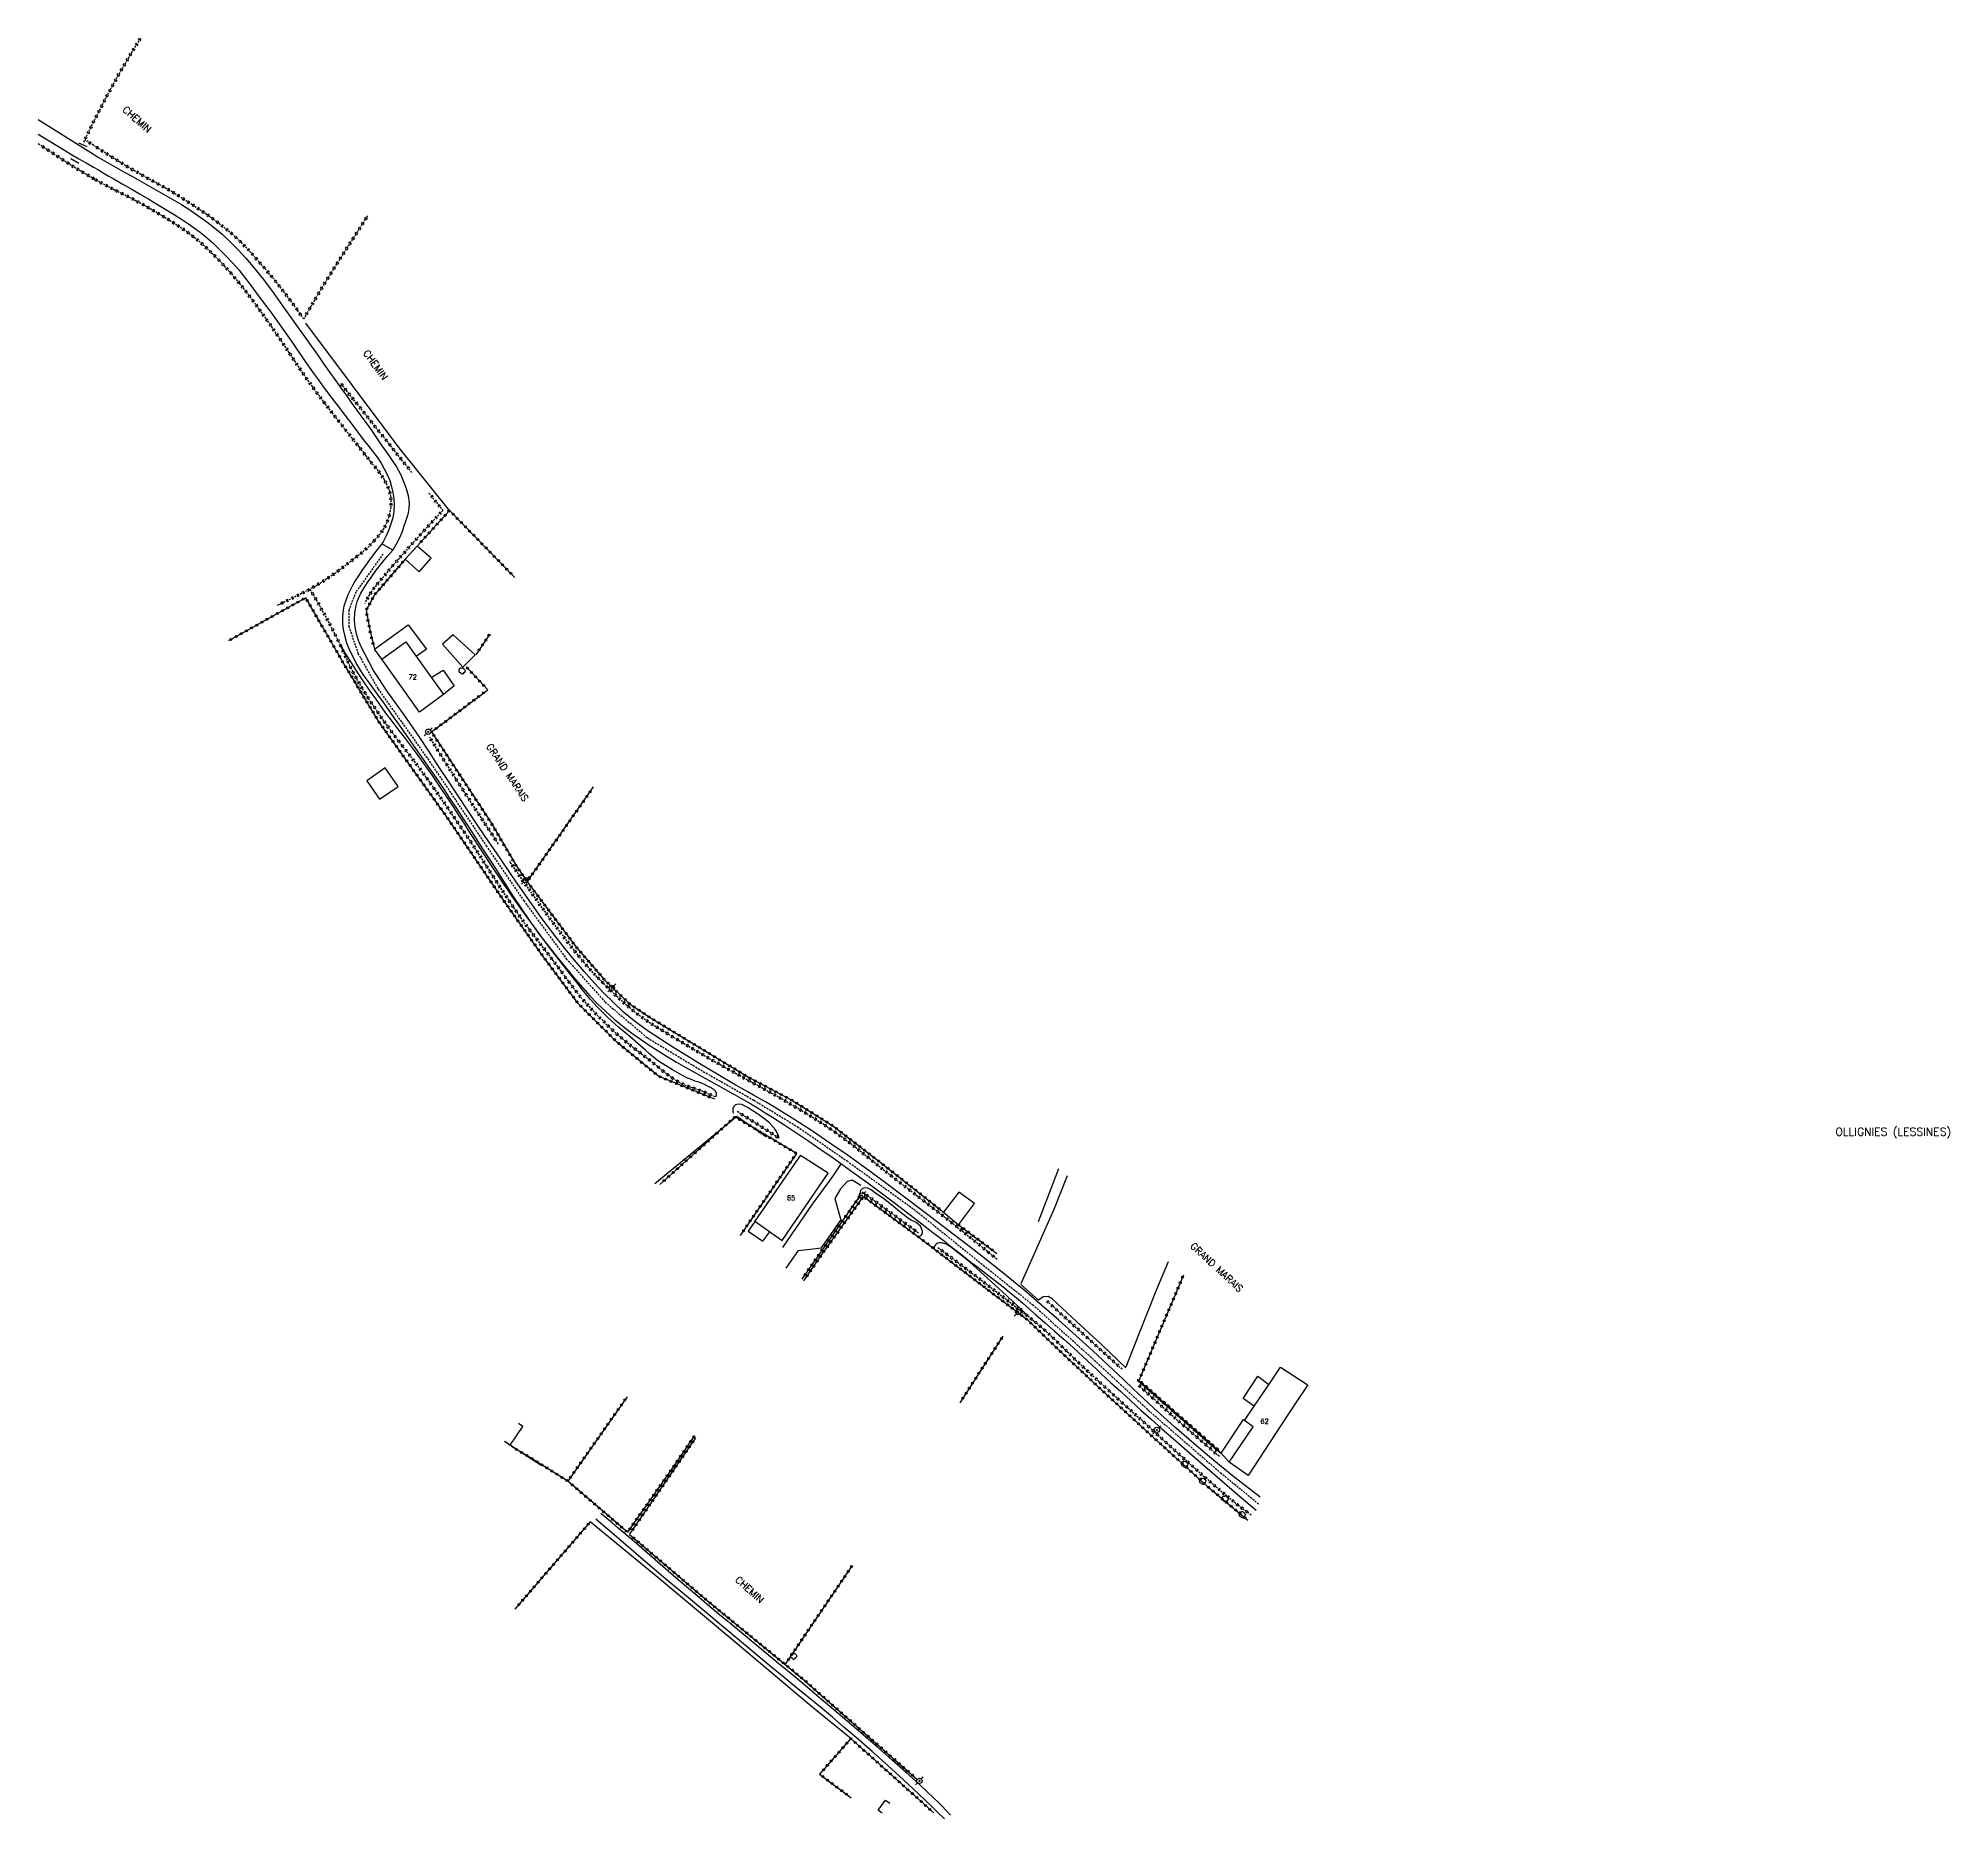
# Model space of a CAD drawing. Header units: millimetres. Extents: x 113000 to 114000, y 153000 to 154000.
# Drawn here: x 113000 to 113485.6, y 153338.6 to 153791 of the extents above; entities that cross this region are included whole.
import ezdxf
from ezdxf.enums import TextEntityAlignment as Align

# ---------------------------------------------------------------- set-up
doc = ezdxf.new("R2010")
doc.units = ezdxf.units.MM
doc.linetypes.add('DASHED', pattern=[0.75, 0.5, -0.25])
doc.layers.get('0').update_dxf_attribs({"linetype": 'CONTINUOUS'})
for name, color, linetype in [('W0001', 6, 'DASHED'), ('W0008', 7, 'CONTINUOUS'), ('W0017', 7, 'CONTINUOUS'), ('W0071', 7, 'CONTINUOUS'), ('W0101', 7, 'CONTINUOUS'), ('W0104', 1, 'CONTINUOUS'), ('W0120', 7, 'CONTINUOUS'), ('W0211', 2, 'CONTINUOUS'), ('W0220', 5, 'DASHED'), ('W0300', 7, 'CONTINUOUS'), ('W0310', 3, 'CONTINUOUS'), ('W0323', 7, 'CONTINUOUS'), ('W0330', 7, 'CONTINUOUS'), ('W0473', 7, 'CONTINUOUS'), ('W0980', 7, 'CONTINUOUS'), ('W0989', 7, 'CONTINUOUS'), ('W0991', 7, 'CONTINUOUS')]:
    doc.layers.add(name, color=color, linetype=linetype)
doc.styles.get("Standard").update_dxf_attribs({"font": 'romans.shx', "width": 0.85})

msp = doc.modelspace()

# ---------------------------------------------------------------- texts
at = {"layer": 'W0980'}
msp.add_text('OLLIGNIES (LESSINES)', height=2, dxfattribs=at).set_placement((113471.23, 153513), align=Align.MIDDLE)
at = {"layer": 'W0989'}
for rotation, p in [(318.7188, (113025.1, 153770.35)), (306.0233, (113085.69, 153707.97)), (318.1352, (113180.7, 153396.82))]:
    msp.add_text('CHEMIN', height=1.75, rotation=rotation, dxfattribs=at).set_placement(p, align=Align.MIDDLE_CENTER)
for rotation, p in [(303.8787, (113113.7, 153611.03)), (317.2473, (113292.48, 153483.88))]:
    msp.add_text('GRAND MARAIS', height=1.75, rotation=rotation, dxfattribs=at).set_placement(p)
at = {"layer": 'W0991'}
for s, p in [('72', (113095.12, 153628.66)), ('65', (113191.26, 153496.35)), ('62', (113311.51, 153439.58))]:
    msp.add_text(s, height=1.25, dxfattribs=at).set_placement(p, align=Align.MIDDLE_CENTER)

# ---------------------------------------------------------------- blocks, each defined once
blk = doc.blocks.new('T300')
for p, q in [((-0.8, 0.51), (-0.86, 0.34)), ((-0.86, 0.34), (-0.86, 0.17)), ((-0.86, 0.17), (-0.74, 0.06)), ((-0.69, 0.63), (-0.8, 0.51)), ((-0.8, -0.06), (-0.74, 0.06)), ((-0.74, 0.06), (-0.69, 0.11)), ((-0.57, 0.69), (-0.69, 0.63)), ((-0.46, 0.69), (-0.57, 0.69)), ((-0.29, 0.63), (-0.46, 0.69)), ((-0.29, 0.63), (-0.17, 0.74)), ((-0.23, 0.57), (-0.29, 0.63)), ((-0.17, 0.74), (-0.06, 0.8)), ((-0.06, 0.8), (0.06, 0.8)), ((0.06, 0.8), (0.23, 0.74)), ((0.23, 0.74), (0.34, 0.63)), ((0.34, 0.63), (0.4, 0.51)), ((0.46, 0.46), (0.34, 0.46)), ((0.4, 0.51), (0.4, 0.46)), ((0.57, 0.4), (0.46, 0.46)), ((0.57, 0.4), (0.69, 0.29)), ((0.69, 0.29), (0.74, 0.17)), ((0.74, 0.06), (0.69, -0.17)), ((0.74, 0.17), (0.74, 0.06)), ((-0.8, -0.17), (-0.8, -0.06)), ((-0.8, -0.23), (-0.8, -0.17)), ((-0.74, -0.34), (-0.8, -0.23)), ((-0.69, -0.4), (-0.74, -0.34)), ((-0.51, -0.46), (-0.69, -0.4)), ((-0.4, -0.46), (-0.51, -0.46)), ((-0.4, -0.46), (-0.34, -0.46)), ((-0.34, -0.46), (-0.34, -0.4)), ((-0.34, -0.51), (-0.34, -0.46)), ((-0.29, -0.63), (-0.34, -0.51)), ((-0.17, -0.74), (-0.29, -0.63)), ((-0.06, -0.8), (-0.17, -0.74)), ((0.06, -0.8), (-0.06, -0.8)), ((0.17, -0.74), (0.06, -0.8)), ((0.23, -0.69), (0.17, -0.74)), ((0.29, -0.46), (0.23, -0.46)), ((0.29, -0.63), (0.23, -0.69)), ((0.46, -0.4), (0.29, -0.46)), ((0.34, -0.51), (0.29, -0.63)), ((0.34, -0.51), (0.34, -0.46)), ((0.57, -0.34), (0.46, -0.4)), ((0.63, -0.29), (0.57, -0.34)), ((0.69, -0.17), (0.63, -0.29))]:
    blk.add_line(p, q)
blk = doc.blocks.new('T473')
for p, q in [((-0.166667, 0.166667), (0.166667, -0.166667)), ((-0.166667, -0.166667), (0.166667, 0.166667)), ((0.500001, 0.500001), (1.000002, 1.000002)), ((-1.000002, -1.000002), (-0.500001, -0.500001))]:
    blk.add_line(p, q)
blk.add_ellipse((0, 0), major_axis=(0.471405, 0.471405), ratio=1, start_param=5.4977871438, end_param=11.780972451)
blk = doc.blocks.new('t323o')
at = {"color": 0, "linetype": 'Continuous'}
for radius in [0.25, 0.15]:
    blk.add_circle((0, 0), radius, dxfattribs=at)
blk = doc.blocks.new('t310o')
at = {"color": 0, "linetype": 'Continuous'}
for centre, start, end in [((-0.5, 0.38), 216.8699, 323.1304), ((0.5, -0.37), 36.8699, 143.1303)]:
    blk.add_arc(centre, 0.625, start, end, dxfattribs=at)
blk = doc.blocks.new('t220o')
at = {"color": 0, "linetype": 'Continuous'}
for p, q in [((-0.25, 0.25), (0.25, 0.25)), ((-0.25, -0.25), (0.25, -0.25))]:
    blk.add_line(p, q, dxfattribs=at)

# ---------------------------------------------------------------- linework, layer by layer
at = {"layer": 'W0001'}
msp.add_lwpolyline([(113087.59, 153659.91), (113080.68, 153650.24), (113078.86, 153645.6), (113078.92, 153641.53), (113081.22, 153634.66), (113086.3, 153625.65), (113099.41, 153607.23), (113113.79, 153585.81), (113123.34, 153571.83), (113134.13, 153557.11), (113144, 153546.1), (113154.74, 153537.01), (113167.63, 153529.21), (113181.79, 153521.15), (113192.87, 153514.41), (113205.45, 153505.72), (113222.46, 153493.44), (113240.05, 153479.24), (113252.62, 153469.2), (113266.6, 153456.63), (113281.98, 153442.4), (113300.34, 153426.51), (113310.13, 153418.49)], dxfattribs=at)
at = {"layer": 'W0008'}
for points in [[(113087.28, 153662.53), (113085.91, 153660.81), (113084.59, 153659.05), (113083.31, 153657.27), (113082.06, 153655.46), (113081.32, 153654.35), (113080.59, 153653.24), (113079.9, 153652.09), (113079.29, 153650.9), (113078.67, 153649.52), (113078.12, 153648.1), (113077.67, 153646.65), (113077.39, 153645.15), (113077.28, 153643.67), (113077.32, 153642.2), (113077.5, 153640.73), (113077.79, 153639.29), (113078.35, 153637.37), (113079.1, 153635.51), (113079.96, 153633.71), (113080.89, 153631.96), (113082.5, 153629.31), (113084.28, 153626.77), (113086.12, 153624.28), (113087.92, 153621.78), (113089.78, 153619.11), (113091.65, 153616.44), (113093.53, 153613.79), (113095.41, 153611.13), (113097.28, 153608.46), (113099.15, 153605.8), (113101, 153603.12), (113102.83, 153600.43), (113104.51, 153597.92), (113106.17, 153595.41), (113107.81, 153592.89), (113109.45, 153590.36), (113111.08, 153587.83), (113112.71, 153585.3), (113114.35, 153582.77), (113115.99, 153580.24), (113118.18, 153576.83), (113120.35, 153573.4), (113122.56, 153569.99), (113124.86, 153566.64), (113127.2, 153563.44), (113129.62, 153560.29), (113132.1, 153557.19), (113134.61, 153554.12), (113136.42, 153551.94), (113138.24, 153549.78), (113140.12, 153547.66), (113142.09, 153545.63), (113144.17, 153543.66), (113146.32, 153541.78), (113148.53, 153539.96), (113150.79, 153538.21), (113152.97, 153536.63), (113155.2, 153535.12), (113157.47, 153533.66), (113159.75, 153532.23), (113162.12, 153530.82), (113164.53, 153529.46), (113166.94, 153528.12), (113169.35, 153526.77), (113170.57, 153526.09), (113171.79, 153525.42), (113173.02, 153524.74), (113174.24, 153524.07), (113175.46, 153523.4), (113176.68, 153522.72), (113177.89, 153522.04), (113179.1, 153521.34), (113180.98, 153520.23), (113182.85, 153519.11), (113184.7, 153517.97), (113186.55, 153516.81), (113189.64, 153514.81), (113192.72, 153512.78), (113195.77, 153510.72), (113198.81, 153508.64), (113201.66, 153506.66), (113204.49, 153504.66), (113207.31, 153502.64), (113210.12, 153500.59), (113213.83, 153497.85), (113217.51, 153495.07), (113221.18, 153492.27), (113224.84, 153489.46), (113226.18, 153488.43), (113227.52, 153487.39), (113228.85, 153486.35), (113230.18, 153485.31), (113231.51, 153484.27), (113232.84, 153483.22), (113234.17, 153482.18), (113235.51, 153481.14), (113236.92, 153480.04), (113238.34, 153478.95), (113239.76, 153477.86), (113241.18, 153476.77), (113242.6, 153475.68), (113244.01, 153474.58), (113245.42, 153473.46), (113246.81, 153472.34), (113248.47, 153470.96), (113250.11, 153469.55), (113251.73, 153468.14), (113253.36, 153466.72), (113255.78, 153464.61), (113258.2, 153462.5), (113260.61, 153460.37), (113263.01, 153458.22), (113264.19, 153457.14), (113265.37, 153456.05), (113266.55, 153454.95), (113267.72, 153453.85), (113268.88, 153452.75), (113270.05, 153451.65), (113271.23, 153450.56), (113272.41, 153449.47), (113274.97, 153447.11), (113277.55, 153444.76), (113280.13, 153442.42), (113282.72, 153440.09), (113285.5, 153437.62), (113288.28, 153435.17), (113291.08, 153432.73), (113293.89, 153430.3), (113297.6, 153427.08), (113301.31, 153423.85), (113305.03, 153420.64), (113309.38, 153417.02)], [(113310.44, 153420.32), (113303.73, 153425.46), (113298.64, 153429.63), (113293.61, 153433.88), (113288.63, 153438.18), (113285.98, 153440.53), (113283.37, 153442.92), (113280.79, 153445.33), (113278.22, 153447.77), (113275.66, 153450.21), (113273.09, 153452.64), (113270.51, 153455.06), (113267.9, 153457.45), (113263.58, 153461.36), (113259.24, 153465.27), (113254.86, 153469.12), (113250.42, 153472.9), (113244.12, 153478.02), (113237.74, 153483.02), (113231.3, 153487.96), (113224.85, 153492.88), (113220.06, 153496.52), (113215.26, 153500.16), (113210.43, 153503.74), (113205.53, 153507.24), (113201.13, 153510.27), (113196.7, 153513.25), (113192.21, 153516.16), (113187.68, 153518.99), (113186.21, 153519.88), (113184.72, 153520.74), (113183.23, 153521.59), (113181.73, 153522.43), (113180.22, 153523.26), (113178.72, 153524.1), (113177.23, 153524.95), (113175.74, 153525.81), (113173.02, 153527.41), (113170.31, 153529.03), (113167.61, 153530.67), (113164.93, 153532.34), (113161.49, 153534.48), (113158.05, 153536.62), (113154.65, 153538.86), (113151.39, 153541.28), (113148.69, 153543.56), (113146.11, 153545.96), (113143.62, 153548.46), (113141.19, 153551.01), (113138.65, 153553.82), (113136.2, 153556.7), (113133.82, 153559.64), (113131.49, 153562.62), (113127.77, 153567.59), (113124.18, 153572.65), (113120.65, 153577.75), (113117.14, 153582.86), (113114.45, 153586.8), (113111.78, 153590.77), (113109.14, 153594.74), (113106.5, 153598.72), (113104.06, 153602.42), (113101.63, 153606.12), (113099.21, 153609.83), (113096.79, 153613.55), (113092.95, 153619.1), (113088.94, 153624.6), (113085.15, 153630.29), (113082.01, 153636.35), (113081.38, 153637.96), (113080.88, 153639.61), (113080.53, 153641.31), (113080.37, 153643.03), (113080.36, 153643.73), (113080.39, 153644.42), (113080.46, 153645.11), (113080.56, 153645.8), (113080.7, 153646.47), (113080.86, 153647.15), (113081.06, 153647.81), (113081.29, 153648.46), (113081.95, 153649.94), (113082.77, 153651.32), (113083.67, 153652.65), (113084.58, 153653.96), (113085.87, 153655.77), (113087.21, 153657.53), (113088.61, 153659.25), (113090.07, 153660.93)], [(113090.06, 153660.92), (113087.28, 153662.53)]]:
    msp.add_lwpolyline(points, dxfattribs=at)
at = {"layer": 'W0017'}
for points in [[(113203.97, 153505.04), (113201.8, 153501.8), (113196.6, 153494.74), (113189.07, 153483.73)], [(113208.94, 153499.45), (113206.79, 153500.8), (113205.48, 153500.49), (113203.84, 153498.65), (113202.4, 153496.2)], [(113202.4, 153496.2), (113203.86, 153490.68)], [(113190.02, 153478.45), (113193.13, 153482.98), (113198.93, 153483.67), (113203.86, 153490.68)]]:
    msp.add_lwpolyline(points, dxfattribs=at)
at = {"layer": 'W0071'}
for points in [[(113000, 153770.33), (113014, 153761.49)], [(113000, 153766.57), (113002.36, 153765.11), (113006.65, 153762.5), (113008.48, 153761.41), (113010.31, 153760.33), (113012.16, 153759.27), (113014, 153758.21)], [(113014, 153761.49), (113014.26, 153761.34), (113014.52, 153761.18), (113014.79, 153761.02), (113015.05, 153760.86), (113016.81, 153759.82), (113018.58, 153758.8), (113020.36, 153757.79), (113022.14, 153756.79), (113023.92, 153755.79), (113025.71, 153754.79), (113027.49, 153753.79), (113029.26, 153752.77), (113031.65, 153751.41), (113034.05, 153750.07), (113036.43, 153748.68), (113038.76, 153747.2), (113040.81, 153745.79), (113042.83, 153744.32), (113044.79, 153742.78), (113046.69, 153741.16), (113048.78, 153739.21), (113050.79, 153737.17), (113052.73, 153735.07), (113054.6, 153732.91), (113057.19, 153729.68), (113059.64, 153726.36), (113062.02, 153722.99), (113064.42, 153719.63), (113066.03, 153717.4), (113067.64, 153715.15), (113069.23, 153712.91), (113070.83, 153710.65), (113072.41, 153708.4), (113074, 153706.15), (113075.6, 153703.9), (113077.19, 153701.65), (113078.44, 153699.91), (113079.7, 153698.17), (113080.95, 153696.43), (113082.21, 153694.7), (113083.47, 153692.96), (113084.71, 153691.21), (113085.94, 153689.45), (113087.15, 153687.68), (113088.45, 153685.82), (113089.77, 153683.95), (113091.01, 153682.03), (113092.08, 153680), (113092.82, 153678.32), (113093.48, 153676.59), (113093.96, 153674.79), (113094.19, 153672.93), (113094.2, 153672.45), (113094.17, 153671.96), (113094.13, 153671.48), (113094.06, 153671)], [(113014, 153758.21), (113015.27, 153757.48), (113016.53, 153756.75), (113017.8, 153756.02), (113019.06, 153755.29), (113021.33, 153753.98), (113023.59, 153752.67), (113025.86, 153751.36), (113028.11, 153750.03), (113030.27, 153748.75), (113032.43, 153747.47), (113034.57, 153746.17), (113036.68, 153744.8), (113038.19, 153743.78), (113039.67, 153742.74), (113041.13, 153741.65), (113042.54, 153740.51), (113044.34, 153738.94), (113046.08, 153737.31), (113047.76, 153735.62), (113049.39, 153733.88), (113050.93, 153732.1), (113052.39, 153730.26), (113053.81, 153728.39), (113055.22, 153726.52), (113057.15, 153723.94), (113059.05, 153721.33), (113060.93, 153718.71), (113062.8, 153716.08), (113063.81, 153714.64), (113064.81, 153713.2), (113065.81, 153711.76), (113066.81, 153710.31), (113067.8, 153708.86), (113068.8, 153707.42), (113069.82, 153705.98), (113070.84, 153704.56), (113072.28, 153702.6), (113073.73, 153700.65), (113075.2, 153698.71), (113076.67, 153696.77), (113078.15, 153694.84), (113079.63, 153692.91), (113081.1, 153690.98), (113082.57, 153689.04), (113083.73, 153687.55), (113084.92, 153686.07), (113086.07, 153684.56), (113087.11, 153682.97), (113087.91, 153681.55), (113088.64, 153680.08), (113089.28, 153678.56), (113089.77, 153676.99), (113090.1, 153675.52), (113090.33, 153674.03), (113090.42, 153672.52), (113090.37, 153671)], [(113090.37, 153671), (113090.36, 153670.93), (113090.36, 153670.87), (113090.35, 153670.8), (113090.34, 153670.74), (113090.07, 153669.12), (113089.61, 153667.55), (113089.04, 153666.02), (113088.42, 153664.53), (113088.17, 153664.01), (113087.9, 153663.5), (113087.6, 153663.01), (113087.28, 153662.53)], [(113094.06, 153671), (113093.85, 153669.97), (113093.56, 153668.96), (113093.24, 153667.96), (113092.91, 153666.97), (113092.33, 153665.4), (113091.66, 153663.87), (113090.9, 153662.38), (113090.07, 153660.93)], [(113231.71, 153339.52), (113230.6, 153340.72), (113229.59, 153341.77), (113228.57, 153342.81), (113227.53, 153343.83), (113224.01, 153347.15), (113220.43, 153350.4), (113216.81, 153353.61), (113213.18, 153356.8), (113208.47, 153360.89), (113203.73, 153364.92), (113198.97, 153368.94), (113194.2, 153372.94), (113191.18, 153375.47), (113188.15, 153377.98), (113185.12, 153380.49), (113182.08, 153382.99), (113179.04, 153385.49), (113176.01, 153388), (113172.99, 153390.52), (113169.97, 153393.05), (113167.31, 153395.3), (113164.66, 153397.56), (113162.01, 153399.83), (113159.37, 153402.11), (113156.73, 153404.38), (113154.09, 153406.66), (113151.44, 153408.93), (113148.79, 153411.2), (113147.33, 153412.44), (113145.87, 153413.67), (113144.41, 153414.91), (113142.94, 153416.14)], [(113230.19, 153338.6), (113228.46, 153340.3), (113226.88, 153341.83), (113225.29, 153343.34), (113223.69, 153344.85), (113219.76, 153348.49), (113215.81, 153352.1), (113211.82, 153355.68), (113207.79, 153359.21), (113204.77, 153361.8), (113201.73, 153364.37), (113198.68, 153366.92), (113195.61, 153369.45), (113192.53, 153371.98), (113189.46, 153374.5), (113186.38, 153377.03), (113183.32, 153379.57), (113178.65, 153383.46), (113173.97, 153387.35), (113169.3, 153391.24), (113164.64, 153395.15), (113158.87, 153400.01), (113153.11, 153404.89), (113147.37, 153409.78), (113141.63, 153414.68)]]:
    msp.add_lwpolyline(points, dxfattribs=at)
at = {"layer": 'W0101'}
for points in [[(113087.26, 153633.2), (113093.4, 153637.61), (113102.91, 153624.23), (113096.83, 153619.72)], [(113096.83, 153619.72), (113087.26, 153633.2)], [(113193.65, 153507.15), (113182.01, 153490.42), (113189.02, 153485.55), (113200.68, 153502.65)], [(113200.68, 153502.65), (113193.63, 153507.14)], [(113302.5, 153429.2), (113308.61, 153438.19), (113306.41, 153439.77), (113308.73, 153443.18), (113308.72, 153443.17), (113312.88, 153449.29), (113315.57, 153453.32), (113322.34, 153448.93)], [(113322.48, 153448.8), (113319.52, 153444.41), (113319.52, 153444.4), (113315.66, 153438.54), (113307.35, 153425.83)], [(113307.35, 153425.83), (113302.5, 153429.2)]]:
    msp.add_lwpolyline(points, dxfattribs=at)
at = {"layer": 'W0104'}
for points in [[(113093.24, 153658.62), (113096.81, 153655.39), (113099.82, 153658.83), (113096.3, 153661.94)], [(113102.72, 153636.99), (113107.88, 153631.13), (113110.99, 153634.28), (113105.4, 153639.35)], [(113083.46, 153602.32), (113086.7, 153597.62), (113091.4, 153600.86), (113088.16, 153605.56)], [(113233.75, 153489.51), (113237.84, 153494.88), (113233.89, 153497.83), (113229.98, 153492.7)]]:
    msp.add_lwpolyline(points, close=True, dxfattribs=at)
for points in [[(113087.26, 153633.2), (113085.38, 153635.73), (113094.01, 153641.92), (113098.6, 153635.72), (113096.02, 153633.92)], [(113099.85, 153628.54), (113102.84, 153630.4), (113105.62, 153626.4), (113102.91, 153624.23)], [(113182.01, 153490.33), (113180.35, 153487.89), (113184.11, 153485.32), (113185.82, 153487.68)], [(113308.92, 153443.45), (113306.12, 153445.41), (113309.82, 153451.02), (113312.63, 153448.92)], [(113302.5, 153429.2), (113300.48, 153431.49), (113306.21, 153440.03), (113306.58, 153439.65)], [(113118.51, 153434.5), (113119.87, 153433.54), (113123.14, 153438.29), (113121.96, 153438.98)], [(113214.4, 153339.98), (113213.33, 153340.81), (113215.24, 153343.36), (113216.34, 153342.53)]]:
    msp.add_lwpolyline(points, dxfattribs=at)
at = {"layer": 'W0120'}
for points in [[(113010.32, 153759.14), (113008.24, 153760.35)], [(113012.47, 153763.4), (113010.34, 153764.3)]]:
    msp.add_lwpolyline(points, dxfattribs=at)
at = {"layer": 'W0211'}
for points in [[(113172.09, 153522), (113172.24, 153522.26), (113172.32, 153522.55), (113172.32, 153522.85), (113172.24, 153523.13), (113171.86, 153523.68), (113171.32, 153524.08), (113170.75, 153524.37), (113170.22, 153524.64), (113169.57, 153524.98), (113168.9, 153525.28), (113168.21, 153525.54), (113167.52, 153525.79), (113166.83, 153526.03), (113166.14, 153526.29), (113165.46, 153526.56), (113164.8, 153526.87), (113162.94, 153527.83), (113161.12, 153528.84), (113159.33, 153529.93), (113157.6, 153531.1), (113156.42, 153531.99), (113155.28, 153532.95), (113154.17, 153533.93), (113153.06, 153534.91), (113150.25, 153537.31), (113147.44, 153539.7), (113144.68, 153542.17), (113142.04, 153544.76), (113140.25, 153546.76), (113138.55, 153548.84), (113136.9, 153550.96), (113135.25, 153553.08), (113132.85, 153556.13), (113130.46, 153559.21), (113128.11, 153562.3), (113125.79, 153565.43), (113123.05, 153569.25), (113120.35, 153573.11), (113117.69, 153576.99), (113115.05, 153580.89), (113113.68, 153582.95), (113112.33, 153585.02), (113110.99, 153587.1), (113109.66, 153589.19), (113108.33, 153591.27), (113106.99, 153593.35), (113105.64, 153595.43), (113104.27, 153597.49), (113102.21, 153600.56), (113100.12, 153603.61), (113098.01, 153606.65), (113095.86, 153609.65), (113094.85, 153611.03), (113093.81, 153612.4), (113092.77, 153613.75), (113091.72, 153615.1), (113090.67, 153616.46), (113089.63, 153617.81), (113088.59, 153619.18), (113087.58, 153620.55), (113085.99, 153622.76), (113084.43, 153624.98), (113082.89, 153627.22), (113081.38, 153629.47), (113080.17, 153631.33), (113078.98, 153633.21), (113077.81, 153635.09), (113076.66, 153637)], [(113188.21, 153511.55), (113188.02, 153512.2), (113187.75, 153512.82), (113187.42, 153513.41), (113187.02, 153513.96), (113185.72, 153515.37), (113184.25, 153516.6), (113182.69, 153517.69), (113181.09, 153518.7), (113180.37, 153519.18), (113179.6, 153519.68), (113178.72, 153520.07), (113177.77, 153520.17), (113177.43, 153520.1), (113177.11, 153519.95), (113176.83, 153519.73), (113176.62, 153519.45), (113176.47, 153519.06), (113176.41, 153518.65), (113176.46, 153518.24), (113176.6, 153517.86)], [(113223.55, 153486.46), (113224, 153486.63), (113224.37, 153486.95), (113224.59, 153487.38), (113224.63, 153487.87), (113224.1, 153489.17), (113222.98, 153490.1), (113221.78, 153490.69), (113220.84, 153491.24), (113218.82, 153492.91), (113216.78, 153494.57), (113214.69, 153496.16), (113212.51, 153497.62), (113211.98, 153498.01), (113211.41, 153498.45), (113210.74, 153498.79), (113209.99, 153498.88), (113209.62, 153498.8), (113209.28, 153498.61), (113209, 153498.34), (113208.81, 153497.99), (113208.79, 153497.85), (113208.8, 153497.71), (113208.86, 153497.58), (113208.95, 153497.47)], [(113251.79, 153466.01), (113248.93, 153468.75), (113246.04, 153471.46), (113243.12, 153474.14), (113240.18, 153476.79), (113238.4, 153478.39), (113236.63, 153479.99), (113234.8, 153481.54), (113232.9, 153483), (113232.19, 153483.53), (113231.45, 153484.08), (113230.65, 153484.56), (113229.76, 153484.85), (113229.36, 153484.91), (113228.94, 153484.9), (113228.52, 153484.81), (113228.14, 153484.61), (113227.89, 153484.37), (113227.7, 153484.08), (113227.59, 153483.76), (113227.55, 153483.42)]]:
    msp.add_lwpolyline(points, dxfattribs=at)
at = {"layer": 'W0220'}
for points in [[(113025.94, 153790.89), (113023.75, 153787.41), (113020.33, 153781.6), (113017.08, 153775.7), (113014, 153769.7)], [(113014, 153769.7), (113011.4, 153764.26)], [(113014, 153763.75), (113011.89, 153765.15)], [(113000, 153764.19), (113001.95, 153762.92), (113004.89, 153761), (113007.83, 153759.09), (113010.81, 153757.23), (113013.83, 153755.44), (113013.87, 153755.42), (113013.91, 153755.39), (113013.96, 153755.37), (113014, 153755.34)], [(113067.45, 153719.63), (113065.3, 153722.69), (113063.07, 153725.69), (113060.77, 153728.64), (113058.38, 153731.52), (113056.22, 153734.05), (113054, 153736.53), (113051.69, 153738.94), (113049.24, 153741.21), (113046.01, 153743.84), (113042.63, 153746.29), (113039.16, 153748.61), (113035.66, 153750.86), (113034.1, 153751.83), (113032.51, 153752.76), (113030.9, 153753.67), (113029.29, 153754.55), (113027.67, 153755.44), (113026.06, 153756.32), (113024.46, 153757.23), (113022.87, 153758.17), (113020.63, 153759.53), (113018.41, 153760.91), (113016.2, 153762.32), (113014, 153763.75)], [(113014, 153755.34), (113015.8, 153754.34), (113017.62, 153753.37), (113019.46, 153752.43), (113021.3, 153751.5), (113023.14, 153750.57), (113024.97, 153749.62), (113026.78, 153748.64), (113028.57, 153747.61), (113031.4, 153745.93), (113034.21, 153744.19), (113036.96, 153742.37), (113039.62, 153740.41), (113041.28, 153739.03), (113042.88, 153737.57), (113044.43, 153736.06), (113045.94, 153734.53), (113047.27, 153733.12), (113048.57, 153731.67), (113049.83, 153730.2), (113051.06, 153728.7), (113052.8, 153726.51), (113054.48, 153724.28), (113056.13, 153722.03), (113057.76, 153719.76), (113059.26, 153717.63), (113060.73, 153715.48), (113062.18, 153713.31), (113063.63, 153711.14), (113065.07, 153708.97), (113066.53, 153706.8), (113068.01, 153704.66), (113069.52, 153702.53), (113071.18, 153700.29), (113072.86, 153698.07), (113074.56, 153695.87), (113076.28, 153693.68), (113078, 153691.49), (113079.73, 153689.3), (113081.45, 153687.12), (113083.16, 153684.92), (113084.36, 153683.43), (113085.6, 153681.97), (113086.79, 153680.45), (113087.84, 153678.83), (113088.37, 153677.84), (113088.87, 153676.81), (113089.26, 153675.74), (113089.49, 153674.61), (113089.56, 153673.71), (113089.58, 153672.8), (113089.53, 153671.9), (113089.42, 153671)], [(113083.64, 153745.85), (113083.09, 153744.97), (113081.07, 153741.82), (113079.04, 153738.67), (113077.02, 153735.52), (113075.01, 153732.36), (113073.03, 153729.18), (113071.08, 153725.98), (113070.15, 153724.4), (113069.23, 153722.82), (113068.34, 153721.23), (113067.46, 153719.62)], [(113094.94, 153680.61), (113076.88, 153703.24)], [(113099.25, 153675.39), (113102.78, 153671.01)], [(113089.42, 153671), (113089.27, 153670.2), (113089.08, 153669.41), (113088.84, 153668.64), (113088.55, 153667.88), (113087.78, 153666.36), (113086.8, 153664.98), (113085.7, 153663.71), (113084.57, 153662.48), (113083.37, 153661.28), (113082.09, 153660.16), (113080.77, 153659.09), (113079.43, 153658.05), (113077.4, 153656.48), (113075.33, 153654.96), (113073.22, 153653.5), (113071.05, 153652.12), (113068.99, 153650.94), (113066.89, 153649.86), (113064.77, 153648.81), (113062.65, 153647.77), (113062.13, 153647.51), (113061.6, 153647.26), (113061.07, 153647.01), (113060.54, 153646.76)], [(113102.77, 153671), (113099.91, 153667.94), (113097.08, 153664.85), (113094.27, 153661.74), (113091.49, 153658.61), (113090.4, 153657.36), (113089.32, 153656.09), (113088.25, 153654.82), (113087.19, 153653.55), (113086.54, 153652.77), (113085.88, 153652), (113085.24, 153651.21), (113084.65, 153650.39), (113084.18, 153649.65), (113083.74, 153648.9), (113083.34, 153648.13), (113082.97, 153647.35)], [(113102.78, 153671.01), (113102.77, 153671)], [(113102.78, 153671.01), (113102.77, 153671)], [(113068.99, 153650.99), (113070.59, 153648.27), (113072.15, 153645.53), (113073.67, 153642.76), (113075.15, 153639.97), (113075.88, 153638.51), (113076.58, 153637.04), (113077.26, 153635.56), (113077.94, 153634.07), (113078.62, 153632.58), (113079.32, 153631.11), (113080.05, 153629.65), (113080.82, 153628.21), (113082.28, 153625.71), (113083.82, 153623.27), (113085.42, 153620.87), (113087.06, 153618.49), (113088.41, 153616.57), (113089.8, 153614.69), (113091.21, 153612.82), (113092.64, 153610.96), (113094.07, 153609.11), (113095.49, 153607.25), (113096.9, 153605.37), (113098.29, 153603.48), (113100.81, 153599.95), (113103.29, 153596.39), (113105.75, 153592.82), (113108.19, 153589.23), (113110, 153586.53), (113111.78, 153583.81), (113113.54, 153581.08), (113115.3, 153578.35), (113117.06, 153575.62), (113118.84, 153572.9), (113120.66, 153570.21), (113122.51, 153567.54), (113124.52, 153564.78), (113126.59, 153562.07), (113128.68, 153559.37), (113130.75, 153556.67), (113132.61, 153554.16), (113134.45, 153551.62), (113136.34, 153549.11), (113138.33, 153546.69), (113140.42, 153544.38), (113142.59, 153542.15), (113144.83, 153539.99), (113147.12, 153537.88), (113149.1, 153536.19), (113151.13, 153534.58), (113153.2, 153533), (113155.26, 153531.41), (113157.02, 153529.99), (113158.77, 153528.54), (113160.59, 153527.14), (113162.51, 153525.92), (113163.33, 153525.48), (113164.17, 153525.1), (113165.03, 153524.76), (113165.9, 153524.44), (113166.77, 153524.14), (113167.64, 153523.84), (113168.51, 153523.52), (113169.36, 153523.18), (113170.05, 153522.89), (113170.73, 153522.6), (113171.41, 153522.3), (113172.09, 153522)], [(113116.95, 153586.24), (113114.75, 153589.55), (113112.57, 153592.86), (113110.4, 153596.18), (113108.24, 153599.51), (113106.02, 153602.98), (113103.8, 153606.45), (113101.6, 153609.93), (113099.42, 153613.42)], [(113243.56, 153480.7), (113241.14, 153482.69), (113238.71, 153484.68), (113236.27, 153486.65), (113233.81, 153488.6), (113231.71, 153490.26), (113229.59, 153491.92), (113227.47, 153493.56), (113225.35, 153495.21), (113223.22, 153496.84), (113221.1, 153498.48), (113218.97, 153500.12), (113216.85, 153501.77), (113215.05, 153503.18), (113213.27, 153504.61), (113211.48, 153506.04), (113209.7, 153507.47), (113207.91, 153508.89), (113206.1, 153510.29), (113204.27, 153511.66), (113202.41, 153513), (113199.66, 153514.86), (113196.87, 153516.65), (113194.04, 153518.39), (113191.19, 153520.1), (113188.71, 153521.55), (113186.2, 153522.95), (113183.69, 153524.34), (113181.18, 153525.73), (113180.21, 153526.27), (113179.24, 153526.81), (113178.27, 153527.34), (113177.3, 153527.87), (113176.34, 153528.41), (113175.37, 153528.94), (113174.4, 153529.48), (113173.44, 153530.03), (113170.82, 153531.52), (113168.21, 153533.03), (113165.61, 153534.55), (113163.02, 153536.11), (113160.29, 153537.76), (113157.54, 153539.4), (113154.84, 153541.12), (113152.24, 153542.99), (113149.53, 153545.2), (113146.94, 153547.54), (113144.44, 153549.97), (113142, 153552.45), (113140.35, 153554.23), (113138.75, 153556.06), (113137.2, 153557.93), (113135.68, 153559.83), (113132.02, 153564.59), (113128.47, 153569.43), (113124.99, 153574.33), (113121.55, 153579.24), (113121.08, 153579.92), (113120.62, 153580.6), (113120.17, 153581.29), (113119.72, 153581.98)], [(113177.55, 153518.36), (113188.21, 153511.55)], [(113209.36, 153497.85), (113223.58, 153487.47)], [(113228.53, 153483.74), (113233.44, 153480.07), (113238.33, 153476.38), (113243.19, 153472.65), (113248.04, 153468.91), (113249.69, 153467.63), (113251.35, 153466.35), (113252.98, 153465.05), (113254.58, 153463.7), (113256.01, 153462.43), (113257.42, 153461.12), (113258.81, 153459.8), (113260.18, 153458.46), (113261.54, 153457.11), (113262.91, 153455.77), (113264.29, 153454.44), (113265.69, 153453.12), (113269.37, 153449.73), (113273.08, 153446.37), (113276.8, 153443.01), (113280.51, 153439.66), (113283.8, 153436.67), (113287.09, 153433.68), (113290.38, 153430.7), (113293.7, 153427.74), (113299.2, 153422.89), (113304.74, 153418.33), (113308.21, 153415.76)], [(113275.34, 153452.78), (113256.21, 153470.14)], [(113300.04, 153430.61), (113296.48, 153433.66), (113292.95, 153436.73), (113289.42, 153439.82), (113285.92, 153442.92), (113284.35, 153444.32), (113282.8, 153445.73), (113281.25, 153447.14), (113279.7, 153448.56)]]:
    msp.add_lwpolyline(points, dxfattribs=at)
at = {"layer": 'W0300'}
for points in [[(113184.97, 153511.76), (113177.48, 153517.03), (113156.63, 153499.89)], [(113259.15, 153503.7), (113254.02, 153490.24)], [(113127.74, 153428.38), (113118.47, 153434.43)]]:
    msp.add_lwpolyline(points, dxfattribs=at)
at = {"layer": 'W0310'}
msp.add_lwpolyline([(113279.6, 153449.93), (113300.28, 153431.76)], dxfattribs=at)
at = {"layer": 'W0323'}
for points in [[(113121.04, 153653.98), (113104.46, 153670.99), (113096.3, 153661.94)], [(113093.24, 153658.62), (113085.45, 153649.57), (113083.27, 153645.61), (113084.22, 153640.67), (113085.38, 153635.73)], [(113171.85, 153521.4), (113157.57, 153527.23), (113146.91, 153536), (113137.17, 153545.7), (113128.26, 153557.68), (113118.6, 153571.35), (113103.5, 153593.51), (113086.43, 153617.44), (113077.43, 153632.38), (113072.34, 153641.13), (113067.94, 153648.8), (113048.35, 153637.88)], [(113114.54, 153639.36), (113111.16, 153634.34)], [(113114.17, 153625.45), (113108.75, 153631.25)], [(113099.9, 153614.7), (113114.18, 153625.45)], [(113099.9, 153614.7), (113115.03, 153591.62), (113121.37, 153580.82), (113124.19, 153576.66), (113141.09, 153600.74)], [(113124.19, 153576.66), (113136.77, 153559.94), (113143.84, 153551.75), (113150.23, 153545.62), (113155.93, 153541.84), (113180.39, 153527), (113191.42, 153521.17), (113201.89, 153514.61), (113213.85, 153505.43), (113229.98, 153492.7)], [(113192.58, 153507.65), (113177, 153516.9), (113157.92, 153499.75)], [(113192.58, 153507.65), (113178.3, 153486.76)], [(113208.91, 153497.1), (113193.95, 153475.66)], [(113194.46, 153475.3), (113198.79, 153481.59), (113209.64, 153496.67), (113223.36, 153486.61), (113240.46, 153473.59), (113251.24, 153465.4), (113258.36, 153458.55), (113270.41, 153447.25), (113283.29, 153435.47), (113296.92, 153423.12), (113307.29, 153414.42)], [(113233.75, 153489.51), (113243.51, 153482.25)], [(113290.93, 153476.7), (113279.6, 153449.93)], [(113245.07, 153461.21), (113234.07, 153444.23)], [(113300.48, 153431.33), (113279.6, 153449.76)], [(113149.6, 153445.82), (113134.52, 153424.38), (113124.9, 153430.41), (113120.21, 153433.16)], [(113166.58, 153435.73), (113161.4, 153428.11), (113149.67, 153411.4), (113134.52, 153424.38)], [(113150.2, 153410.83), (113167.01, 153435.37)], [(113140.23, 153414.02), (113121.1, 153391.87)], [(113150.2, 153410.83), (113169.93, 153394.02), (113193.99, 153374.34), (113223.19, 153348.68)], [(113206.58, 153402.67), (113189.72, 153377.84)], [(113227.49, 153340.11), (113206.43, 153358.96), (113198.48, 153349.92)], [(113198.48, 153349.92), (113206.5, 153343.95)]]:
    msp.add_lwpolyline(points, dxfattribs=at)
at = {"layer": 'W0330'}
for points in [[(113104.45, 153671), (113091.72, 153686.93), (113068, 153718.57)], [(113104.46, 153670.99), (113104.45, 153671)], [(113104.46, 153670.99), (113104.45, 153671)], [(113261.36, 153501.93), (113258.02, 153493.4), (113249.64, 153474.49)], [(113287.05, 153480.12), (113284.04, 153473.02), (113279.5, 153461.53), (113276.29, 153453.31)], [(113276.29, 153453.14), (113270.13, 153459.13), (113262.65, 153465.98), (113257.59, 153470.71), (113256.53, 153471.26), (113255.27, 153471.19), (113254.1, 153470.36), (113249.64, 153474.32)], [(113206.43, 153358.96), (113196.43, 153367.13), (113175.94, 153384.36), (113156.85, 153400.29), (113140.23, 153414.02)]]:
    msp.add_lwpolyline(points, dxfattribs=at)

# ---------------------------------------------------------------- block references
at = {"layer": 'W0220'}
for p, rotation in [((113024.96, 153789.34), 237.8224537720769), ((113025.76, 153790.61), 237.8224537720769), ((113021.86, 153784.2), 239.5069197160628), ((113022.62, 153785.5), 239.5069197160628), ((113023.38, 153786.79), 239.5069197160628), ((113024.16, 153788.07), 237.8224537720769), ((113018.89, 153778.99), 241.1748454863585), ((113019.61, 153780.31), 241.1748454863585), ((113020.34, 153781.62), 239.5069197160628), ((113021.1, 153782.91), 239.5069197160628), ((113016.74, 153775.04), 242.8262302724876), ((113017.44, 153776.36), 241.1748454863585), ((113018.17, 153777.68), 241.1748454863585), ((113013.99, 153769.67), 244.4345727620247), ((113014.69, 153771.04), 242.8262302724876), ((113015.37, 153772.37), 242.8262302724876), ((113016.06, 153773.7), 242.8262302724876), ((113012.04, 153765.61), 244.4345727620247), ((113012.69, 153766.97), 244.4345727620247), ((113013.14, 153764.32), 146.4377524315927), ((113013.34, 153768.32), 244.4345727620247), ((113001.26, 153763.38), 326.902431495961), ((113002.51, 153762.55), 326.7317806679793), ((113003.77, 153761.73), 326.7317806679793), ((113005.02, 153760.91), 327.1274781135896), ((113006.28, 153760.1), 327.1274781135896), ((113014.99, 153763.11), 146.9669983220512), ((113016.25, 153762.29), 147.5304162670357), ((113017.51, 153761.48), 147.5304162670357), ((113018.78, 153760.68), 148.0859087528773), ((113020.06, 153759.89), 148.0859087528773), ((113007.54, 153759.28), 327.1274781135896), ((113008.81, 153758.48), 327.9906143036423), ((113010.08, 153757.69), 327.9906143036423), ((113011.36, 153756.9), 329.32085472015), ((113012.65, 153756.14), 329.32085472015), ((113013.94, 153755.38), 330.2580448104006), ((113014.68, 153754.96), 330.8821225888992), ((113021.33, 153759.1), 148.6334757175229), ((113022.61, 153758.32), 148.6334757175229), ((113023.9, 153757.56), 149.4903023075917), ((113025.2, 153756.81), 150.5055385458408), ((113026.51, 153756.07), 151.1486270056925), ((113027.83, 153755.35), 151.4194095193632), ((113029.14, 153754.63), 151.4194095193632), ((113015.99, 153754.24), 332.0533558536343), ((113017.32, 153753.54), 332.0533558536343), ((113018.65, 153752.85), 332.8277350528877), ((113019.98, 153752.17), 333.2050435761956), ((113021.32, 153751.49), 333.1108611650064), ((113022.66, 153750.81), 333.1108611650064), ((113024, 153750.12), 332.5453340965036), ((113030.46, 153753.91), 151.2352359998035), ((113031.77, 153753.18), 150.596365538011), ((113033.07, 153752.43), 149.5858774866845), ((113034.36, 153751.67), 148.2040194036005), ((113035.63, 153750.88), 148.2040194036005), ((113036.9, 153750.07), 147.1990424634817), ((113025.32, 153749.43), 331.5831260236875), ((113026.64, 153748.71), 331.5831260236875), ((113027.95, 153747.97), 330.2245055394883), ((113029.24, 153747.21), 329.2162169057868), ((113030.53, 153746.45), 329.2162169057868), ((113031.81, 153745.67), 328.3177362200221), ((113033.09, 153744.88), 328.3177362200221), ((113038.16, 153749.25), 147.1990424634817), ((113039.41, 153748.44), 146.2411181266832), ((113040.66, 153747.6), 146.2411181266832), ((113041.91, 153746.77), 146.2411181266832), ((113043.14, 153745.92), 144.1214726430465), ((113044.36, 153745.04), 144.1214726430465), ((113083.2, 153745.15), 237.6912789154593), ((113034.36, 153744.09), 326.4458092073851), ((113035.61, 153743.26), 326.4458092073851), ((113036.86, 153742.43), 326.4458092073851), ((113038.07, 153741.55), 323.6035717777862), ((113039.28, 153740.66), 323.6035717777862), ((113045.57, 153744.16), 144.1214726430465), ((113046.75, 153743.24), 140.8451553037108), ((113047.92, 153742.29), 140.8451553037108), ((113049.08, 153741.34), 140.8451553037108), ((113050.19, 153740.33), 137.1194789580397), ((113079.96, 153740.1), 237.2131272277899), ((113080.78, 153741.36), 237.2131272277899), ((113081.59, 153742.63), 237.3609709032421), ((113082.4, 153743.89), 237.3609709032421), ((113040.45, 153739.72), 320.4123132037127), ((113041.6, 153738.75), 317.621511705429), ((113042.7, 153737.74), 317.621511705429), ((113043.78, 153736.7), 315.6715840300142), ((113044.85, 153735.64), 314.564983323174), ((113051.29, 153739.31), 137.1194789580397), ((113052.35, 153738.25), 133.8717464285355), ((113053.39, 153737.17), 133.8717464285355), ((113054.41, 153736.07), 131.7087560829222), ((113077.53, 153736.32), 237.2820002800775), ((113078.34, 153737.58), 237.2820002800775), ((113079.15, 153738.84), 237.2131272277899), ((113045.9, 153734.57), 314.564983323174), ((113046.93, 153733.48), 313.3565616483868), ((113047.94, 153732.37), 311.8080321208738), ((113048.93, 153731.25), 310.5302391001639), ((113055.41, 153734.95), 131.7087560829222), ((113056.4, 153733.83), 130.6350396089278), ((113057.38, 153732.69), 130.6350396089278), ((113058.36, 153731.55), 130.6350396089278), ((113059.31, 153730.4), 129.5720394955619), ((113074.32, 153731.25), 238.0355385468723), ((113075.11, 153732.52), 237.5675674291342), ((113075.92, 153733.79), 237.5675674291342), ((113076.72, 153735.05), 237.5675674291342), ((113049.9, 153730.1), 309.5233489675302), ((113050.86, 153728.95), 309.5233489675302), ((113051.79, 153727.77), 308.3560427699565), ((113052.72, 153726.6), 308.3560427699565), ((113060.27, 153729.24), 129.5720394955619), ((113061.21, 153728.07), 128.0664651530569), ((113062.13, 153726.89), 128.0664651530569), ((113063.06, 153725.71), 128.0664651530569), ((113071.18, 153726.14), 238.6858859952895), ((113071.96, 153727.42), 238.6858859952895), ((113072.73, 153728.7), 238.6858859952895), ((113073.52, 153729.98), 238.0355385468723), ((113053.63, 153725.4), 307.0823638641453), ((113054.53, 153724.21), 306.2102901598596), ((113055.42, 153723), 306.2102901598596), ((113056.3, 153721.78), 305.7400714914833), ((113057.18, 153720.57), 305.7400714914833), ((113063.95, 153724.51), 126.5608865544674), ((113064.85, 153723.3), 126.5608865544674), ((113065.72, 153722.09), 125.0553036992222), ((113066.59, 153720.86), 125.0553036992222), ((113068.18, 153720.94), 241.3129201916828), ((113068.91, 153722.25), 240.6660336250694), ((113069.65, 153723.55), 240.0191498240505), ((113070.41, 153724.85), 239.3722687878128), ((113058.05, 153719.35), 305.1385957207993), ((113058.92, 153718.12), 305.1385957207993), ((113059.77, 153716.89), 304.3488731502557), ((113060.62, 153715.65), 304.3488731502557), ((113061.45, 153714.4), 303.8237094683307), ((113062.29, 153713.16), 303.5631699466971), ((113063.12, 153711.91), 303.5631699466971), ((113063.95, 153710.66), 303.6184777770788), ((113064.78, 153709.41), 303.6184777770788), ((113065.61, 153708.16), 303.9895945541545), ((113066.45, 153706.92), 303.9895945541545), ((113067.3, 153705.68), 304.6252331336601), ((113068.16, 153704.45), 305.52531457823), ((113069.03, 153703.23), 305.52531457823), ((113069.91, 153702.01), 306.4171349055775), ((113077.16, 153702.89), 128.5905817465388), ((113078.1, 153701.72), 128.5905817465388), ((113070.8, 153700.81), 306.4171349055775), ((113071.7, 153699.61), 307.1268588918786), ((113072.6, 153698.41), 307.1268588918786), ((113073.52, 153697.22), 307.6813095792536), ((113079.04, 153700.54), 128.5905817465388), ((113079.97, 153699.37), 128.5905817465388), ((113080.91, 153698.2), 128.5905817465388), ((113081.84, 153697.03), 128.5905817465388), ((113074.43, 153696.03), 307.6813095792536), ((113075.36, 153694.85), 308.0804632312971), ((113076.28, 153693.67), 308.2828549492349), ((113077.21, 153692.49), 308.2828549492349), ((113082.78, 153695.85), 128.5905817465388), ((113083.71, 153694.68), 128.5905817465388), ((113084.65, 153693.51), 128.5905817465388), ((113085.58, 153692.34), 128.5905817465388), ((113078.14, 153691.32), 308.2884330959949), ((113079.07, 153690.14), 308.2884330959949), ((113080, 153688.96), 308.138577319326), ((113080.93, 153687.78), 308.138577319326), ((113081.85, 153686.6), 307.8332940445269), ((113086.52, 153691.16), 128.5905817465388), ((113087.46, 153689.99), 128.5905817465388), ((113088.39, 153688.82), 128.5905817465388), ((113089.33, 153687.65), 128.5905817465388), ((113082.77, 153685.42), 307.8332940445269), ((113083.7, 153684.24), 308.9929516923765), ((113084.65, 153683.08), 310.2641126185691), ((113085.62, 153681.94), 308.1945069573821), ((113090.26, 153686.48), 128.5905817465388), ((113091.2, 153685.3), 128.5905817465388), ((113092.13, 153684.13), 128.5905817465388), ((113093.07, 153682.96), 128.5905817465388), ((113094.01, 153681.79), 128.5905817465388), ((113086.55, 153680.76), 308.1945069573821), ((113087.39, 153679.52), 302.8241253997933), ((113088.16, 153678.23), 298.5551534106827), ((113088.83, 153676.89), 295.5900421684859), ((113089.31, 153675.47), 281.4765641589234), ((113089.54, 153673.99), 274.8220447920211), ((113089.56, 153672.49), 267.0231731305782), ((113099.96, 153674.51), 308.9065037441235), ((113100.9, 153673.35), 308.9065037441235), ((113101.84, 153672.18), 308.9065037441235), ((113088.69, 153668.25), 249.5520684704405), ((113089.14, 153669.68), 256.2072566952972), ((113100.09, 153668.12), 226.9591229781576), ((113101.11, 153669.22), 226.9591229781576), ((113102.13, 153670.32), 226.9591229781576), ((113085.34, 153663.32), 227.3953394164122), ((113086.33, 153664.44), 229.2662864667857), ((113087.25, 153665.62), 234.4817008094473), ((113088.05, 153666.89), 242.942292404903), ((113095.03, 153662.59), 227.9205607304448), ((113096.04, 153663.7), 227.9205607304448), ((113097.04, 153664.81), 227.9205607304448), ((113098.06, 153665.92), 227.4351767148491), ((113099.07, 153667.02), 227.4351767148491), ((113079.77, 153658.31), 218.1076550222243), ((113080.95, 153659.24), 218.9005305132467), ((113082.12, 153660.18), 221.1936441591413), ((113083.25, 153661.17), 221.1936441591413), ((113084.31, 153662.23), 224.9779113383748), ((113091.05, 153658.1), 228.9420024884907), ((113092.04, 153659.23), 228.415274950599), ((113093.03, 153660.35), 228.415274950599), ((113094.03, 153661.47), 228.415274950599), ((113072.49, 153653.04), 212.4973158955456), ((113073.74, 153653.86), 214.6523862187505), ((113074.97, 153654.72), 214.6523862187505), ((113076.19, 153655.59), 216.3286240366664), ((113077.4, 153656.48), 216.3286240366664), ((113078.59, 153657.4), 217.5253461630602), ((113087.17, 153653.52), 229.9433353519736), ((113088.13, 153654.68), 230.2751212190172), ((113089.09, 153655.82), 229.9088887945208), ((113090.06, 153656.97), 229.4645142782002), ((113063.25, 153648.06), 206.2047304502705), ((113064.59, 153648.73), 206.2047304502705), ((113065.94, 153649.39), 206.1585229469723), ((113067.28, 153650.06), 207.3681286431442), ((113068.61, 153650.75), 207.3681286431442), ((113069.66, 153649.84), 300.4846183310552), ((113069.92, 153651.48), 209.830176011402), ((113070.43, 153648.55), 300.4846183310552), ((113071.22, 153652.23), 212.4973158955456), ((113083.63, 153648.69), 242.326732966944), ((113084.39, 153649.98), 237.3977285317623), ((113085.25, 153651.22), 231.096467026855), ((113086.2, 153652.38), 229.6618857015613), ((113061.9, 153647.4), 205.8124642923669), ((113071.17, 153647.25), 299.6235774949726), ((113071.91, 153645.94), 299.6235774949726), ((113072.64, 153644.63), 298.7625365271956), ((113073.36, 153643.32), 298.7625365271956), ((113074.07, 153642), 297.9014954282924), ((113074.77, 153640.67), 297.9014954282924), ((113075.46, 153639.34), 296.7412580459099), ((113076.13, 153637.99), 295.4755771257212), ((113076.77, 153636.64), 294.6777294294745), ((113077.39, 153635.27), 294.3480251180196), ((113078.01, 153633.91), 294.5674580395151), ((113078.64, 153632.54), 295.3355612218442), ((113079.28, 153631.19), 295.3355612218442), ((113079.95, 153629.84), 296.5705631767568), ((113080.65, 153628.52), 298.2719865096309), ((113081.4, 153627.22), 300.3228906624855), ((113082.15, 153625.92), 300.3228906624855), ((113082.95, 153624.65), 302.2891982821387), ((113083.75, 153623.38), 302.2891982821387), ((113084.58, 153622.13), 303.6734728654902), ((113085.41, 153620.89), 303.6734728654902), ((113086.26, 153619.65), 304.4748809454095), ((113087.11, 153618.41), 305.3152331215657), ((113087.98, 153617.19), 305.3152331215657), ((113088.85, 153615.97), 306.3238012329163), ((113089.74, 153614.76), 306.3238012329163), ((113090.65, 153613.57), 307.0606800698188), ((113091.55, 153612.37), 307.5257730361928), ((113092.47, 153611.18), 307.5257730361928), ((113093.38, 153609.99), 307.6576102774142), ((113099.86, 153612.71), 122.0706175169274), ((113100.66, 153611.44), 122.0706175169274), ((113101.46, 153610.17), 122.0706175169274), ((113102.26, 153608.9), 122.2876928878401), ((113094.3, 153608.81), 307.4560923589277), ((113095.21, 153607.62), 307.4560923589277), ((113096.12, 153606.42), 306.9825242633516), ((113097.02, 153605.22), 306.2369682009627), ((113103.06, 153607.63), 122.2876928878401), ((113103.86, 153606.36), 122.5047631298632), ((113104.67, 153605.1), 122.5047631298632), ((113097.9, 153604.01), 306.2369682009627), ((113098.78, 153602.79), 305.5001651314956), ((113099.65, 153601.57), 305.5001651314956), ((113100.52, 153600.35), 305.5001651314956), ((113105.47, 153603.83), 122.5047631298632), ((113106.28, 153602.57), 122.7218282431922), ((113107.09, 153601.3), 122.7218282431922), ((113107.9, 153600.04), 122.7218282431922), ((113101.39, 153599.12), 304.9406910567284), ((113102.24, 153597.9), 304.9406910567284), ((113103.1, 153596.67), 304.9406910567284), ((113103.96, 153595.43), 304.5162289119437), ((113108.71, 153598.78), 122.9388974646233), ((113109.53, 153597.52), 122.9388974646233), ((113110.35, 153596.26), 122.9388974646233), ((113111.17, 153595.01), 123.1559733932063), ((113104.81, 153594.2), 304.5162289119437), ((113105.66, 153592.96), 304.5162289119437), ((113106.5, 153591.72), 304.2267924347365), ((113107.34, 153590.48), 304.2267924347365), ((113111.99, 153593.75), 123.1559733932063), ((113112.81, 153592.5), 123.3730504654753), ((113113.63, 153591.25), 123.3730504654753), ((113114.46, 153589.99), 123.3730504654753), ((113108.19, 153589.24), 304.2267924347365), ((113109.02, 153587.99), 303.7708263253127), ((113109.86, 153586.75), 303.7708263253127), ((113110.68, 153585.49), 303.1878616619387), ((113115.29, 153588.74), 123.5901286811304), ((113116.12, 153587.49), 123.5901286811304), ((113111.5, 153584.24), 303.1878616619387), ((113112.32, 153582.98), 302.835378376566), ((113113.13, 153581.72), 302.835378376566), ((113113.94, 153580.46), 302.7134097168827), ((113120.54, 153580.72), 123.4659750334586), ((113114.75, 153579.19), 302.7134097168827), ((113115.56, 153577.93), 302.8620821428166), ((113116.38, 153576.67), 302.8620821428166), ((113117.19, 153575.41), 303.2813186626171), ((113121.38, 153579.48), 124.613646952732), ((113122.24, 153578.25), 124.9968089919609), ((113123.1, 153577.02), 124.9968089919609), ((113123.96, 153575.79), 124.9968089919609), ((113118.02, 153574.16), 303.2813186626171), ((113118.84, 153572.91), 303.2813186626171), ((113119.68, 153571.66), 303.9308642415593), ((113120.51, 153570.42), 303.9308642415593), ((113124.82, 153574.57), 124.9968089919609), ((113125.69, 153573.34), 125.3842370021402), ((113126.56, 153572.12), 125.3842370021402), ((113127.43, 153570.9), 125.3842370021402), ((113121.37, 153569.18), 304.8106577302772), ((113122.22, 153567.95), 304.8106577302772), ((113123.1, 153566.73), 306.0776567009198), ((113123.98, 153565.52), 306.0776567009198), ((113128.3, 153569.67), 125.3842370021402), ((113129.18, 153568.46), 126.2418944717185), ((113130.07, 153567.25), 126.2418944717185), ((113130.95, 153566.04), 126.2418944717185), ((113124.87, 153564.32), 307.3187614267345), ((113125.78, 153563.12), 307.3187614267345), ((113126.69, 153561.93), 307.7930719754363), ((113127.61, 153560.74), 307.7930719754363), ((113131.84, 153564.83), 126.2418944717185), ((113132.75, 153563.64), 127.5694450270262), ((113133.66, 153562.45), 127.5694450270262), ((113134.58, 153561.26), 127.5694450270262), ((113128.53, 153559.56), 307.7930719754363), ((113129.45, 153558.37), 307.5000932358388), ((113130.36, 153557.18), 307.5000932358388), ((113131.26, 153555.98), 306.5532193165544), ((113135.49, 153560.07), 127.5694450270262), ((113136.43, 153558.9), 128.725682778471), ((113137.37, 153557.73), 129.6953077874824), ((113138.33, 153556.58), 129.6953077874824), ((113132.15, 153554.78), 306.5532193165544), ((113133.04, 153553.57), 305.9341253321187), ((113133.92, 153552.35), 305.9341253321187), ((113134.81, 153551.14), 306.9078475548187), ((113139.3, 153555.43), 131.097354608378), ((113140.28, 153554.3), 131.097354608378), ((113141.3, 153553.2), 132.9313583618257), ((113142.33, 153552.11), 134.4711658301148), ((113143.39, 153551.04), 134.4711658301148), ((113135.71, 153549.94), 306.9078475548187), ((113136.63, 153548.76), 309.4700251455375), ((113137.58, 153547.6), 309.4700251455375), ((113138.55, 153546.45), 312.1454524455563), ((113144.44, 153549.97), 134.4711658301148), ((113145.51, 153548.93), 135.8425807290907), ((113146.59, 153547.88), 135.8425807290907), ((113147.69, 153546.86), 137.9474724183107), ((113148.8, 153545.86), 137.9474724183107), ((113139.55, 153545.34), 312.1454524455563), ((113140.57, 153544.23), 314.1742336824396), ((113141.61, 153543.16), 314.1742336824396), ((113142.66, 153542.08), 315.9594728283724), ((113143.74, 153541.04), 315.9594728283724), ((113149.93, 153544.87), 140.783836934445), ((113151.1, 153543.93), 140.783836934445), ((113152.26, 153542.98), 144.2884744790191), ((113153.48, 153542.1), 144.2884744790191), ((113154.7, 153541.23), 144.2884744790191), ((113144.81, 153540), 315.9594728283724), ((113145.92, 153538.98), 317.5009817385964), ((113147.03, 153537.97), 317.5009817385964), ((113148.16, 153536.99), 319.4772952260989), ((113155.95, 153540.41), 147.4823292309596), ((113157.22, 153539.61), 147.4823292309596), ((113158.5, 153538.83), 149.0441745025532), ((113159.79, 153538.06), 149.0441745025532), ((113161.07, 153537.28), 148.9666145264132), ((113162.36, 153536.51), 148.9666145264132), ((113149.31, 153536.03), 321.543060741917), ((113150.48, 153535.09), 321.543060741917), ((113151.67, 153534.17), 322.5315375998173), ((113152.86, 153533.26), 322.5315375998173), ((113154.05, 153532.34), 322.4406880036095), ((113155.24, 153531.43), 322.4406880036095), ((113163.64, 153535.74), 148.9600099472991), ((113164.93, 153534.96), 148.9600099472991), ((113166.22, 153534.2), 149.6176587603746), ((113167.51, 153533.44), 149.6176587603746), ((113168.81, 153532.68), 150.0566877990355), ((113170.11, 153531.93), 150.0566877990355), ((113171.41, 153531.19), 150.2770598049596), ((113156.4, 153530.49), 321.1454077136515), ((113157.57, 153529.54), 320.330239047974), ((113158.72, 153528.58), 320.330239047974), ((113159.91, 153527.66), 322.4409921362887), ((113161.13, 153526.8), 327.4462461927713), ((113172.71, 153530.44), 150.2770598049596), ((113174.02, 153529.7), 150.4948133337221), ((113175.32, 153528.97), 150.7718388205438), ((113176.64, 153528.24), 151.1180409332643), ((113177.95, 153527.52), 151.1755528785246), ((113179.26, 153526.79), 151.0593860171057), ((113162.39, 153525.99), 327.4462461927713), ((113163.73, 153525.31), 335.6321165008874), ((113165.11, 153524.73), 339.969929405542), ((113166.52, 153524.23), 340.84124686241), ((113167.94, 153523.73), 339.9653191231618), ((113169.34, 153523.19), 338.3896905441327), ((113170.72, 153522.61), 336.8351963126993), ((113180.58, 153526.07), 150.897366432548), ((113181.89, 153525.34), 150.9880605593658), ((113183.2, 153524.61), 150.9880605593658), ((113184.51, 153523.89), 151.1305698753096), ((113185.82, 153523.16), 151.1305698753096), ((113187.13, 153522.43), 150.7191780621857), ((113188.44, 153521.7), 150.7191780621857), ((113178.81, 153517.55), 327.471844695933), ((113180.08, 153516.74), 327.471844695933), ((113189.74, 153520.95), 149.7541090394215), ((113191.04, 153520.19), 149.7541090394215), ((113192.32, 153519.42), 148.998974258595), ((113193.61, 153518.65), 148.998974258595), ((113194.89, 153517.87), 148.4634640254595), ((113196.17, 153517.08), 148.4634640254595), ((113181.34, 153515.94), 327.471844695933), ((113182.61, 153515.13), 327.471844695933), ((113183.87, 153514.32), 327.471844695933), ((113185.14, 153513.52), 327.471844695933), ((113186.4, 153512.71), 327.471844695933), ((113187.67, 153511.9), 327.471844695933), ((113197.44, 153516.29), 147.3981743583712), ((113198.7, 153515.48), 147.3981743583712), ((113199.96, 153514.66), 145.8036354030496), ((113201.2, 153513.82), 145.8036354030496), ((113202.44, 153512.98), 144.2730673302669), ((113203.66, 153512.1), 144.2730673302669), ((113204.87, 153511.21), 143.1308689111007), ((113206.07, 153510.31), 143.1308689111007), ((113207.26, 153509.39), 142.2428003126701), ((113208.44, 153508.47), 141.6089633947198), ((113209.61, 153507.54), 141.6089633947198), ((113210.78, 153506.6), 141.2655340199604), ((113211.95, 153505.66), 141.2127228762089), ((113213.12, 153504.72), 141.2127228762089), ((113214.3, 153503.78), 141.4147074906964), ((113215.47, 153502.85), 141.8714645876432), ((113216.65, 153501.93), 141.8714645876432), ((113217.83, 153501.01), 142.2163684562798), ((113219.02, 153500.09), 142.3215204632173), ((113220.21, 153499.17), 142.3215204632173), ((113221.39, 153498.25), 142.3726775437373), ((113222.58, 153497.34), 142.3726775437373), ((113210.57, 153496.97), 323.8616199489438), ((113211.78, 153496.08), 323.8616199489438), ((113212.99, 153495.2), 323.8616199489438), ((113214.21, 153494.31), 323.8616199489438), ((113215.42, 153493.43), 323.8616199489438), ((113216.63, 153492.54), 323.8616199489438), ((113223.77, 153496.42), 142.3698394335361), ((113224.96, 153495.51), 142.3698394335361), ((113226.15, 153494.59), 142.2985075638016), ((113227.33, 153493.67), 142.2985075638016), ((113228.52, 153492.75), 142.1586841358017), ((113217.84, 153491.66), 323.8616199489438), ((113219.05, 153490.77), 323.8616199489438), ((113220.26, 153489.89), 323.8616199489438), ((113221.47, 153489), 323.8616199489438), ((113222.69, 153488.12), 323.8616199489438), ((113229.7, 153491.83), 141.9648713551618), ((113230.88, 153490.91), 141.9648713551618), ((113232.06, 153489.98), 141.7170702239358), ((113233.24, 153489.05), 141.7170702239358), ((113234.42, 153488.12), 141.4331240087463), ((113229.6, 153482.94), 323.2051486766509), ((113235.59, 153487.18), 141.4331240087463), ((113236.76, 153486.25), 141.1353954640643), ((113237.93, 153485.31), 141.1353954640643), ((113239.09, 153484.36), 140.8376675179794), ((113240.26, 153483.42), 140.8376675179794), ((113230.81, 153482.04), 323.2051486766509), ((113232.01, 153481.14), 323.2051486766509), ((113233.21, 153480.25), 323.2051486766509), ((113234.41, 153479.34), 322.8954451072893), ((113235.6, 153478.44), 322.8954451072893), ((113241.42, 153482.47), 140.5399401711515), ((113242.58, 153481.51), 140.5399401711515), ((113236.8, 153477.53), 322.8954451072893), ((113237.99, 153476.63), 322.8954451072893), ((113239.19, 153475.72), 322.5857438396296), ((113240.38, 153474.81), 322.5857438396296), ((113241.57, 153473.9), 322.5857438396296), ((113242.76, 153472.98), 322.5857438396296), ((113243.95, 153472.07), 322.2760448741383), ((113245.14, 153471.15), 322.2760448741383), ((113246.32, 153470.23), 322.2760448741383), ((113247.51, 153469.32), 322.2760448741383), ((113248.7, 153468.4), 322.2916601544582), ((113256.45, 153469.91), 137.7768856941522), ((113257.56, 153468.91), 137.7768856941522), ((113249.88, 153467.48), 322.299778855786), ((113251.07, 153466.56), 322.299778855786), ((113252.25, 153465.63), 321.5058015979534), ((113253.41, 153464.69), 319.9106335873485), ((113254.56, 153463.72), 319.9106335873485), ((113258.67, 153467.9), 137.7768856941522), ((113259.79, 153466.89), 137.7768856941522), ((113260.9, 153465.88), 137.7768856941522), ((113262.01, 153464.87), 137.7768856941522), ((113263.12, 153463.87), 137.7768856941522), ((113255.68, 153462.72), 318.3106841222733), ((113256.78, 153461.71), 317.1553903113429), ((113257.88, 153460.68), 316.28390244152), ((113258.96, 153459.65), 315.6963451841601), ((113260.03, 153458.6), 315.6963451841601), ((113264.23, 153462.86), 137.7768856941522), ((113265.34, 153461.85), 137.7768856941522), ((113266.45, 153460.84), 137.7768856941522), ((113267.56, 153459.83), 137.7768856941522), ((113268.67, 153458.83), 137.7768856941522), ((113261.1, 153457.55), 315.46147094312), ((113262.17, 153456.5), 315.5794758274754), ((113263.25, 153455.45), 315.9819319047228), ((113264.33, 153454.41), 316.6687813785974), ((113269.78, 153457.82), 137.7768856941522), ((113270.89, 153456.81), 137.7768856941522), ((113272, 153455.8), 137.7768856941522), ((113273.12, 153454.79), 137.7768856941522), ((113274.23, 153453.79), 137.7768856941522), ((113265.42, 153453.38), 316.6687813785974), ((113266.52, 153452.36), 317.3429815877292), ((113267.62, 153451.34), 317.3429815877292), ((113268.72, 153450.32), 317.3429815877292), ((113269.83, 153449.31), 317.7822890932214), ((113270.94, 153448.3), 317.7822890932214), ((113272.05, 153447.3), 317.7822890932214), ((113273.16, 153446.29), 317.9694468402885), ((113274.28, 153445.28), 317.9694468402885), ((113275.39, 153444.28), 317.9694468402885), ((113279.79, 153448.48), 137.3433477376169), ((113280.9, 153447.46), 137.3433477376169), ((113282, 153446.45), 137.6295832696351), ((113283.11, 153445.44), 137.915822837059), ((113284.23, 153444.43), 137.915822837059), ((113276.51, 153443.28), 317.9694468402885), ((113277.62, 153442.27), 317.9044337017892), ((113278.73, 153441.26), 317.9044337017892), ((113279.85, 153440.26), 317.9044337017892), ((113280.96, 153439.25), 317.7511139244151), ((113285.35, 153443.43), 138.2020664407692), ((113286.47, 153442.44), 138.4883027094475), ((113287.59, 153441.44), 138.4883027094475), ((113288.71, 153440.45), 138.4883027094475), ((113289.84, 153439.46), 138.7745335754789), ((113282.07, 153438.24), 317.7511139244151), ((113283.18, 153437.24), 317.7511139244151), ((113284.29, 153436.23), 317.7019074187606), ((113285.4, 153435.22), 317.7019074187606), ((113286.51, 153434.21), 317.7019074187606), ((113290.97, 153438.47), 138.7745335754789), ((113292.09, 153437.48), 138.7745335754789), ((113293.22, 153436.49), 139.0607731435467), ((113294.36, 153435.51), 139.0607731435467), ((113295.49, 153434.53), 139.0607731435467), ((113287.62, 153433.2), 317.8650120318817), ((113288.73, 153432.19), 317.8650120318817), ((113289.84, 153431.19), 317.8650120318817), ((113290.96, 153430.18), 318.2404147120168), ((113296.62, 153433.54), 139.347021412471), ((113297.76, 153432.57), 139.347021412471), ((113298.9, 153431.59), 139.347021412471), ((113292.08, 153429.19), 318.2404147120168), ((113293.2, 153428.19), 318.2404147120168), ((113294.32, 153427.19), 318.6177021901919), ((113295.44, 153426.2), 318.6177021901919), ((113296.57, 153425.21), 318.6177021901919), ((113297.7, 153424.22), 318.6177021901919), ((113298.82, 153423.22), 318.6177021901919), ((113299.97, 153422.26), 320.5135379124563), ((113301.12, 153421.3), 320.5135379124563), ((113302.28, 153420.35), 320.5135379124563), ((113303.44, 153419.4), 320.5135379124563), ((113304.6, 153418.44), 320.5135379124563), ((113305.8, 153417.54), 323.5567682669675), ((113307.01, 153416.65), 323.5567682669675)]:
    msp.add_blockref('t220o', p, dxfattribs=dict(at, rotation=rotation))
at = {"layer": 'W0300'}
for p in [(113107.72, 153630.19), (113291.29, 153428.64), (113295.86, 153424.34), (113301.59, 153419.83), (113305.86, 153415.84), (113191.92, 153379.9)]:
    msp.add_blockref('T300', p, dxfattribs=at)
at = {"layer": 'W0310', "rotation": 318.7024720259114}
for p in [(113279.99, 153449.58), (113281.12, 153448.59), (113282.25, 153447.6), (113283.37, 153446.61), (113284.5, 153445.62), (113285.63, 153444.63), (113286.75, 153443.64), (113287.88, 153442.65), (113289.01, 153441.66), (113290.14, 153440.67), (113291.26, 153439.68), (113292.39, 153438.69), (113293.52, 153437.7), (113294.64, 153436.71), (113295.77, 153435.72), (113296.9, 153434.73), (113298.02, 153433.74), (113299.15, 153432.75)]:
    msp.add_blockref('t310o', p, dxfattribs=at)
at = {"layer": 'W0323'}
for p, rotation in [((113101.33, 153667.51), 227.9449574669259), ((113102.33, 153668.63), 227.9449574669259), ((113103.34, 153669.74), 227.9449574669259), ((113104.34, 153670.85), 227.9449574669259), ((113105.38, 153670.04), 134.2726914475218), ((113106.43, 153668.97), 134.2726914475218), ((113107.48, 153667.9), 134.2726914475218), ((113097.31, 153663.06), 227.9449574669259), ((113098.31, 153664.17), 227.9449574669259), ((113099.32, 153665.29), 227.9449574669259), ((113100.32, 153666.4), 227.9449574669259), ((113108.52, 153666.82), 134.2726914475218), ((113109.57, 153665.75), 134.2726914475218), ((113110.62, 153664.67), 134.2726914475218), ((113111.66, 153663.6), 134.2726914475218), ((113112.71, 153662.52), 134.2726914475218), ((113092.55, 153657.81), 229.2753668252726), ((113113.76, 153661.45), 134.2726914475218), ((113114.81, 153660.38), 134.2726914475218), ((113115.85, 153659.3), 134.2726914475218), ((113116.9, 153658.23), 134.2726914475218), ((113088.64, 153653.26), 229.2753668252726), ((113089.61, 153654.4), 229.2753668252726), ((113090.59, 153655.54), 229.2753668252726), ((113091.57, 153656.67), 229.2753668252726), ((113117.95, 153657.15), 134.2726914475218), ((113118.99, 153656.08), 134.2726914475218), ((113120.04, 153655.01), 134.2726914475218), ((113067.29, 153648.44), 209.1370124731013), ((113068.32, 153648.14), 119.8709753388473), ((113084.91, 153648.58), 241.0931349164223), ((113085.7, 153649.85), 229.2753668252726), ((113086.68, 153650.99), 229.2753668252726), ((113087.66, 153652.13), 229.2753668252726), ((113058.12, 153643.33), 209.1370124731013), ((113059.43, 153644.06), 209.1370124731013), ((113060.74, 153644.79), 209.1370124731013), ((113062.05, 153645.52), 209.1370124731013), ((113063.36, 153646.25), 209.1370124731013), ((113064.67, 153646.98), 209.1370124731013), ((113065.98, 153647.71), 209.1370124731013), ((113069.06, 153646.84), 119.8709753388473), ((113069.81, 153645.54), 119.8709753388473), ((113070.56, 153644.24), 119.8709753388473), ((113071.31, 153642.94), 119.8709753388473), ((113083.46, 153645.96), 241.0931349164223), ((113083.48, 153644.53), 280.927712954045), ((113083.76, 153643.06), 280.927712954045), ((113084.19, 153647.27), 241.0931349164223), ((113048.95, 153638.22), 209.1370124731013), ((113050.26, 153638.95), 209.1370124731013), ((113051.57, 153639.68), 209.1370124731013), ((113052.88, 153640.41), 209.1370124731013), ((113054.19, 153641.14), 209.1370124731013), ((113055.5, 153641.87), 209.1370124731013), ((113056.81, 153642.6), 209.1370124731013), ((113072.05, 153641.63), 119.8709753388473), ((113072.8, 153640.34), 120.1443858520349), ((113073.56, 153639.04), 120.1443858520349), ((113084.05, 153641.58), 280.927712954045), ((113084.35, 153640.11), 283.1926721439715), ((113084.69, 153638.65), 283.1926721439715), ((113113.67, 153638.07), 236.0981480941933), ((113114.51, 153639.32), 236.0981480941933), ((113074.31, 153637.74), 120.1443858520349), ((113075.06, 153636.44), 120.1443858520349), ((113075.82, 153635.15), 120.1443858520349), ((113076.57, 153633.85), 120.1443858520349), ((113085.04, 153637.19), 283.1926721439715), ((113112, 153635.58), 236.0981480941933), ((113112.84, 153636.83), 236.0981480941933), ((113077.32, 153632.55), 120.1443858520349), ((113078.09, 153631.27), 121.0854776186573), ((113078.87, 153629.98), 121.0854776186573), ((113079.64, 153628.7), 121.0854776186573), ((113109.05, 153630.93), 133.0254175919366), ((113110.08, 153629.83), 133.0254175919366), ((113111.1, 153628.73), 133.0254175919366), ((113080.42, 153627.41), 121.0854776186573), ((113081.19, 153626.13), 121.0854776186573), ((113081.97, 153624.84), 121.0854776186573), ((113082.74, 153623.56), 121.0854776186573), ((113111.88, 153623.72), 36.96542471640112), ((113112.12, 153627.64), 133.0254175919366), ((113113.08, 153624.62), 36.96542471640112), ((113113.15, 153626.54), 133.0254175919366), ((113083.52, 153622.27), 121.0854776186573), ((113084.29, 153620.99), 121.0854776186573), ((113085.06, 153619.71), 121.0854776186573), ((113105.89, 153619.21), 36.96542471640112), ((113107.09, 153620.11), 36.96542471640112), ((113108.29, 153621.01), 36.96542471640112), ((113109.49, 153621.91), 36.96542471640112), ((113110.69, 153622.81), 36.96542471640112), ((113085.84, 153618.42), 121.0854776186573), ((113086.64, 153617.15), 125.4964408613244), ((113087.51, 153615.93), 125.4964408613244), ((113088.38, 153614.71), 125.4964408613244), ((113100.48, 153613.81), 303.2559034802283), ((113101.1, 153615.6), 36.96542471640112), ((113102.3, 153616.5), 36.96542471640112), ((113103.5, 153617.4), 36.96542471640112), ((113104.69, 153618.3), 36.96542471640112), ((113089.25, 153613.49), 125.4964408613244), ((113090.12, 153612.27), 125.4964408613244), ((113090.99, 153611.05), 125.4964408613244), ((113091.86, 153609.82), 125.4964408613244), ((113101.3, 153612.56), 303.2559034802283), ((113102.13, 153611.3), 303.2559034802283), ((113102.95, 153610.05), 303.2559034802283), ((113092.73, 153608.6), 125.4964408613244), ((113093.6, 153607.38), 125.4964408613244), ((113094.48, 153606.16), 125.4964408613244), ((113095.35, 153604.94), 125.4964408613244), ((113103.77, 153608.8), 303.2559034802283), ((113104.59, 153607.54), 303.2559034802283), ((113105.42, 153606.29), 303.2559034802283), ((113106.24, 153605.03), 303.2559034802283), ((113096.22, 153603.72), 125.4964408613244), ((113097.09, 153602.5), 125.4964408613244), ((113097.96, 153601.28), 125.4964408613244), ((113098.83, 153600.05), 125.4964408613244), ((113107.06, 153603.78), 303.2559034802283), ((113107.88, 153602.52), 303.2559034802283), ((113108.71, 153601.27), 303.2559034802283), ((113109.53, 153600.01), 303.2559034802283), ((113140.23, 153599.52), 54.95058582756857), ((113099.7, 153598.83), 125.4964408613244), ((113100.57, 153597.61), 125.4964408613244), ((113101.44, 153596.39), 125.4964408613244), ((113102.31, 153595.17), 125.4964408613244), ((113110.35, 153598.76), 303.2559034802283), ((113111.17, 153597.51), 303.2559034802283), ((113112, 153596.25), 303.2559034802283), ((113112.82, 153595), 303.2559034802283), ((113136.78, 153594.6), 54.95058582756857), ((113137.64, 153595.83), 54.95058582756857), ((113138.5, 153597.06), 54.95058582756857), ((113139.36, 153598.29), 54.95058582756857), ((113103.18, 153593.95), 125.4964408613244), ((113104.04, 153592.71), 124.2713906992554), ((113104.88, 153591.48), 124.2713906992554), ((113105.73, 153590.24), 124.2713906992554), ((113113.64, 153593.74), 303.2559034802283), ((113114.46, 153592.49), 303.2559034802283), ((113115.27, 153591.22), 300.4017280030046), ((113116.03, 153589.93), 300.4017280030046), ((113133.33, 153589.69), 54.95058582756857), ((113134.2, 153590.92), 54.95058582756857), ((113135.06, 153592.15), 54.95058582756857), ((113135.92, 153593.38), 54.95058582756857), ((113106.57, 153589), 124.2713906992554), ((113107.42, 153587.76), 124.2713906992554), ((113108.26, 153586.52), 124.2713906992554), ((113109.11, 153585.28), 124.2713906992554), ((113116.79, 153588.63), 300.4017280030046), ((113117.54, 153587.34), 300.4017280030046), ((113118.3, 153586.05), 300.4017280030046), ((113119.06, 153584.75), 300.4017280030046), ((113129.89, 153584.78), 54.95058582756857), ((113130.75, 153586.01), 54.95058582756857), ((113131.61, 153587.24), 54.95058582756857), ((113132.47, 153588.46), 54.95058582756857), ((113109.95, 153584.04), 124.2713906992554), ((113110.8, 153582.8), 124.2713906992554), ((113111.64, 153581.56), 124.2713906992554), ((113112.49, 153580.32), 124.2713906992554), ((113119.82, 153583.46), 300.4017280030046), ((113120.58, 153582.17), 300.4017280030046), ((113121.34, 153580.87), 300.4017280030046), ((113126.44, 153579.87), 54.95058582756857), ((113127.3, 153581.1), 54.95058582756857), ((113128.17, 153582.33), 54.95058582756857), ((113129.03, 153583.55), 54.95058582756857), ((113113.33, 153579.08), 124.2713906992554), ((113114.18, 153577.84), 124.2713906992554), ((113115.02, 153576.6), 124.2713906992554), ((113115.86, 153575.36), 124.2713906992554), ((113122.18, 153579.63), 304.1927046502022), ((113123.02, 153578.39), 304.1927046502022), ((113123.87, 153577.15), 304.1927046502022), ((113124.72, 153577.41), 54.95058582756857), ((113125.1, 153575.47), 306.9476655053709), ((113125.58, 153578.64), 54.95058582756857), ((113116.71, 153574.12), 124.2713906992554), ((113117.55, 153572.88), 124.2713906992554), ((113118.4, 153571.64), 124.2713906992554), ((113119.26, 153570.41), 125.2646494973461), ((113126, 153574.27), 306.9476655053709), ((113126.9, 153573.07), 306.9476655053709), ((113127.8, 153571.87), 306.9476655053709), ((113128.7, 153570.67), 306.9476655053709), ((113120.13, 153569.19), 125.2646494973461), ((113120.99, 153567.96), 125.2646494973461), ((113121.86, 153566.74), 125.2646494973461), ((113122.72, 153565.52), 125.2646494973461), ((113129.6, 153569.47), 306.9476655053709), ((113130.51, 153568.27), 306.9476655053709), ((113131.41, 153567.07), 306.9476655053709), ((113132.31, 153565.88), 306.9476655053709), ((113123.59, 153564.29), 125.2646494973461), ((113124.46, 153563.07), 125.2646494973461), ((113125.32, 153561.84), 125.2646494973461), ((113126.19, 153560.62), 125.2646494973461), ((113133.21, 153564.68), 306.9476655053709), ((113134.11, 153563.48), 306.9476655053709), ((113135.01, 153562.28), 306.9476655053709), ((113135.92, 153561.08), 306.9476655053709), ((113127.05, 153559.39), 125.2646494973461), ((113127.92, 153558.17), 125.2646494973461), ((113128.8, 153556.95), 126.6036431109085), ((113129.7, 153555.75), 126.6036431109085), ((113136.82, 153559.88), 310.7817314778502), ((113137.8, 153558.75), 310.7817314778502), ((113138.78, 153557.61), 310.7817314778502), ((113139.76, 153556.48), 310.7817314778502), ((113130.59, 153554.55), 126.6036431109085), ((113131.49, 153553.34), 126.6036431109085), ((113132.38, 153552.14), 126.6036431109085), ((113133.28, 153550.93), 126.6036431109085), ((113140.74, 153555.34), 310.7817314778502), ((113141.72, 153554.21), 310.7817314778502), ((113142.7, 153553.07), 310.7817314778502), ((113143.68, 153551.93), 310.7817314778502), ((113144.74, 153550.88), 316.1570098012815), ((113134.17, 153549.73), 126.6036431109085), ((113135.06, 153548.53), 126.6036431109085), ((113135.96, 153547.32), 126.6036431109085), ((113136.85, 153546.12), 126.6036431109085), ((113145.83, 153549.84), 316.1570098012815), ((113146.91, 153548.8), 316.1570098012815), ((113147.99, 153547.76), 316.1570098012815), ((113149.07, 153546.72), 316.1570098012815), ((113137.86, 153545.01), 135.1296949270728), ((113138.92, 153543.95), 135.1296949270728), ((113139.98, 153542.89), 135.1296949270728), ((113141.05, 153541.83), 135.1296949270728), ((113150.15, 153545.68), 316.1570098012815), ((113151.39, 153544.84), 326.5421988337217), ((113152.65, 153544.02), 326.5421988337217), ((113153.9, 153543.19), 326.5421988337217), ((113155.15, 153542.36), 326.5421988337217), ((113156.41, 153541.55), 328.7408539000872), ((113142.11, 153540.77), 135.1296949270728), ((113143.17, 153539.72), 135.1296949270728), ((113144.24, 153538.66), 135.1296949270728), ((113145.3, 153537.6), 135.1296949270728), ((113146.36, 153536.54), 135.1296949270728), ((113157.69, 153540.78), 328.7408539000872), ((113158.98, 153540), 328.7408539000872), ((113160.26, 153539.22), 328.7408539000872), ((113161.54, 153538.44), 328.7408539000872), ((113162.82, 153537.66), 328.7408539000872), ((113164.11, 153536.88), 328.7408539000872), ((113165.39, 153536.1), 328.7408539000872), ((113147.47, 153535.53), 140.5887998852872), ((113148.63, 153534.58), 140.5887998852872), ((113149.79, 153533.63), 140.5887998852872), ((113150.95, 153532.68), 140.5887998852872), ((113152.11, 153531.73), 140.5887998852872), ((113166.67, 153535.33), 328.7408539000872), ((113167.95, 153534.55), 328.7408539000872), ((113169.23, 153533.77), 328.7408539000872), ((113170.52, 153532.99), 328.7408539000872), ((113171.8, 153532.21), 328.7408539000872), ((113173.08, 153531.43), 328.7408539000872), ((113153.27, 153530.77), 140.5887998852872), ((113154.42, 153529.82), 140.5887998852872), ((113155.58, 153528.87), 140.5887998852872), ((113156.74, 153527.92), 140.5887998852872), ((113157.97, 153527.07), 157.7841006154971), ((113159.36, 153526.51), 157.7841006154971), ((113174.36, 153530.66), 328.7408539000872), ((113175.65, 153529.88), 328.7408539000872), ((113176.93, 153529.1), 328.7408539000872), ((113178.21, 153528.32), 328.7408539000872), ((113179.49, 153527.54), 328.7408539000872), ((113180.79, 153526.79), 332.1471354094709), ((113160.74, 153525.94), 157.7841006154971), ((113162.13, 153525.37), 157.7841006154971), ((113163.52, 153524.8), 157.7841006154971), ((113164.91, 153524.24), 157.7841006154971), ((113166.3, 153523.67), 157.7841006154971), ((113167.69, 153523.1), 157.7841006154971), ((113169.08, 153522.54), 157.7841006154971), ((113170.46, 153521.97), 157.7841006154971), ((113182.11, 153526.09), 332.1471354094709), ((113183.44, 153525.39), 332.1471354094709), ((113184.77, 153524.69), 332.1471354094709), ((113186.09, 153523.98), 332.1471354094709), ((113187.42, 153523.28), 332.1471354094709), ((113188.74, 153522.58), 332.1471354094709), ((113190.07, 153521.88), 332.1471354094709), ((113176.88, 153516.8), 221.9653028900952), ((113191.4, 153521.18), 332.1471354094709), ((113192.67, 153520.39), 327.9577497729511), ((113193.94, 153519.59), 327.9577497729511), ((113195.21, 153518.8), 327.9577497729511), ((113196.48, 153518), 327.9577497729511), ((113197.76, 153517.2), 327.9577497729511), ((113171.31, 153511.78), 221.9653028900952), ((113172.42, 153512.79), 221.9653028900952), ((113173.54, 153513.79), 221.9653028900952), ((113174.65, 153514.79), 221.9653028900952), ((113175.77, 153515.8), 221.9653028900952), ((113178.15, 153516.22), 149.2753834563766), ((113179.44, 153515.45), 149.2753834563766), ((113180.73, 153514.69), 149.2753834563766), ((113182.02, 153513.92), 149.2753834563766), ((113183.31, 153513.15), 149.2753834563766), ((113184.6, 153512.39), 149.2753834563766), ((113199.03, 153516.41), 327.9577497729511), ((113200.3, 153515.61), 327.9577497729511), ((113201.57, 153514.82), 327.9577497729511), ((113202.78, 153513.93), 322.4543486198903), ((113203.97, 153513.02), 322.4543486198903), ((113205.16, 153512.1), 322.4543486198903), ((113166.85, 153507.77), 221.9653028900952), ((113167.96, 153508.78), 221.9653028900952), ((113169.08, 153509.78), 221.9653028900952), ((113170.19, 153510.78), 221.9653028900952), ((113185.89, 153511.62), 149.2753834563766), ((113187.18, 153510.85), 149.2753834563766), ((113188.47, 153510.09), 149.2753834563766), ((113189.76, 153509.32), 149.2753834563766), ((113191.05, 153508.56), 149.2753834563766), ((113192.34, 153507.79), 149.2753834563766), ((113206.35, 153511.19), 322.4543486198903), ((113207.54, 153510.28), 322.4543486198903), ((113208.73, 153509.36), 322.4543486198903), ((113209.92, 153508.45), 322.4543486198903), ((113211.11, 153507.53), 322.4543486198903), ((113161.27, 153502.76), 221.9653028900952), ((113162.38, 153503.76), 221.9653028900952), ((113163.5, 153504.76), 221.9653028900952), ((113164.61, 153505.77), 221.9653028900952), ((113165.73, 153506.77), 221.9653028900952), ((113189.3, 153502.86), 235.6343791562027), ((113190.15, 153504.1), 235.6343791562027), ((113191, 153505.33), 235.6343791562027), ((113191.84, 153506.57), 235.6343791562027), ((113212.29, 153506.62), 322.4543486198903), ((113213.48, 153505.71), 322.4543486198903), ((113214.67, 153504.78), 321.7343765869634), ((113215.84, 153503.85), 321.7343765869634), ((113217.02, 153502.92), 321.7343765869634), ((113159.04, 153500.75), 221.9653028900952), ((113160.15, 153501.75), 221.9653028900952), ((113185.92, 153497.9), 235.6343791562027), ((113186.76, 153499.14), 235.6343791562027), ((113187.61, 153500.38), 235.6343791562027), ((113188.46, 153501.62), 235.6343791562027), ((113218.2, 153501.99), 321.7343765869634), ((113219.38, 153501.07), 321.7343765869634), ((113220.55, 153500.14), 321.7343765869634), ((113221.73, 153499.21), 321.7343765869634), ((113222.91, 153498.28), 321.7343765869634), ((113224.09, 153497.35), 321.7343765869634), ((113182.53, 153492.95), 235.6343791562027), ((113183.38, 153494.19), 235.6343791562027), ((113184.22, 153495.43), 235.6343791562027), ((113185.07, 153496.67), 235.6343791562027), ((113205.97, 153492.88), 235.0922400597959), ((113206.6, 153492.44), 54.27444670668371), ((113206.83, 153494.11), 235.0922400597959), ((113207.47, 153493.66), 54.27444670668371), ((113207.69, 153495.34), 235.0922400597959), ((113208.35, 153494.87), 54.27444670668371), ((113208.54, 153496.58), 235.0922400597959), ((113209.22, 153496.09), 54.27444670668371), ((113210.28, 153496.2), 323.7465244311102), ((113211.48, 153495.32), 323.7465244311102), ((113212.69, 153494.43), 323.7465244311102), ((113213.9, 153493.54), 323.7465244311102), ((113215.11, 153492.66), 323.7465244311102), ((113225.26, 153496.42), 321.7343765869634), ((113226.44, 153495.49), 321.7343765869634), ((113227.62, 153494.56), 321.7343765869634), ((113228.8, 153493.63), 321.7343765869634), ((113179.14, 153488), 235.6343791562027), ((113179.99, 153489.24), 235.6343791562027), ((113180.84, 153490.48), 235.6343791562027), ((113181.68, 153491.71), 235.6343791562027), ((113202.54, 153487.96), 235.0922400597959), ((113203.09, 153487.57), 54.27444670668371), ((113203.39, 153489.19), 235.0922400597959), ((113203.97, 153488.79), 54.27444670668371), ((113204.25, 153490.42), 235.0922400597959), ((113204.84, 153490), 54.27444670668371), ((113205.11, 153491.65), 235.0922400597959), ((113205.72, 153491.22), 54.27444670668371), ((113216.32, 153491.77), 323.7465244311102), ((113217.53, 153490.88), 323.7465244311102), ((113218.74, 153489.99), 323.7465244311102), ((113219.95, 153489.11), 323.7465244311102), ((113221.16, 153488.22), 323.7465244311102), ((113233.88, 153489.42), 323.3572559126289), ((113235.08, 153488.52), 323.3572559126289), ((113236.29, 153487.63), 323.3572559126289), ((113199.1, 153483.04), 235.0922400597959), ((113199.59, 153482.7), 54.27444670668371), ((113199.96, 153484.27), 235.0922400597959), ((113200.47, 153483.92), 54.27444670668371), ((113200.82, 153485.5), 235.0922400597959), ((113201.34, 153485.13), 54.27444670668371), ((113201.68, 153486.73), 235.0922400597959), ((113202.22, 153486.35), 54.27444670668371), ((113222.37, 153487.33), 323.7465244311102), ((113223.58, 153486.44), 322.7216991622474), ((113224.77, 153485.53), 322.7216991622474), ((113225.96, 153484.63), 322.7216991622474), ((113227.16, 153483.72), 322.7216991622474), ((113228.35, 153482.81), 322.7216991622474), ((113237.49, 153486.73), 323.3572559126289), ((113238.69, 153485.83), 323.3572559126289), ((113239.9, 153484.94), 323.3572559126289), ((113241.1, 153484.04), 323.3572559126289), ((113242.3, 153483.15), 323.3572559126289), ((113195.67, 153478.12), 235.0922400597959), ((113196.16, 153477.77), 55.42933937110313), ((113196.53, 153479.35), 235.0922400597959), ((113197.01, 153479.01), 55.42933937110313), ((113197.38, 153480.58), 235.0922400597959), ((113197.86, 153480.24), 55.42933937110313), ((113198.24, 153481.81), 235.0922400597959), ((113198.72, 153481.48), 55.42933937110313), ((113229.55, 153481.9), 322.7216991622474), ((113230.74, 153480.99), 322.7216991622474), ((113231.93, 153480.08), 322.7216991622474), ((113233.13, 153479.17), 322.7216991622474), ((113234.32, 153478.27), 322.7216991622474), ((113194.81, 153476.89), 235.0922400597959), ((113195.31, 153476.54), 55.42933937110313), ((113235.51, 153477.36), 322.7216991622474), ((113236.71, 153476.45), 322.7216991622474), ((113237.9, 153475.54), 322.7216991622474), ((113239.09, 153474.63), 322.7216991622474), ((113240.29, 153473.72), 322.7216991622474), ((113289.53, 153473.42), 247.0602026953312), ((113290.12, 153474.8), 247.0602026953312), ((113290.7, 153476.18), 247.0602026953312), ((113241.48, 153472.81), 322.765435468069), ((113242.68, 153471.91), 322.765435468069), ((113243.87, 153471), 322.765435468069), ((113245.06, 153470.09), 322.765435468069), ((113246.26, 153469.18), 322.765435468069), ((113247.45, 153468.28), 322.765435468069), ((113287.78, 153469.27), 247.0602026953312), ((113288.37, 153470.65), 247.0602026953312), ((113288.95, 153472.03), 247.0602026953312), ((113248.65, 153467.37), 322.765435468069), ((113249.84, 153466.46), 322.765435468069), ((113251.04, 153465.55), 322.765435468069), ((113252.14, 153464.54), 316.0906696558519), ((113253.22, 153463.5), 316.0906696558519), ((113285.44, 153463.75), 247.0602026953312), ((113286.03, 153465.13), 247.0602026953312), ((113286.61, 153466.51), 247.0602026953312), ((113287.2, 153467.89), 247.0602026953312), ((113243.86, 153459.33), 237.0587721167877), ((113244.67, 153460.59), 237.0587721167877), ((113254.3, 153462.46), 316.0906696558519), ((113255.38, 153461.42), 316.0906696558519), ((113256.46, 153460.38), 316.0906696558519), ((113257.54, 153459.34), 316.0906696558519), ((113283.69, 153459.6), 247.0602026953312), ((113284.27, 153460.98), 247.0602026953312), ((113284.86, 153462.36), 247.0602026953312), ((113240.59, 153454.3), 237.0587721167877), ((113241.41, 153455.56), 237.0587721167877), ((113242.23, 153456.81), 237.0587721167877), ((113243.04, 153458.07), 237.0587721167877), ((113258.62, 153458.3), 316.8427063224213), ((113259.72, 153457.27), 316.8427063224213), ((113260.81, 153456.25), 316.8427063224213), ((113261.91, 153455.22), 316.8427063224213), ((113263, 153454.19), 316.8427063224213), ((113281.35, 153454.08), 247.0602026953312), ((113281.93, 153455.46), 247.0602026953312), ((113282.52, 153456.84), 247.0602026953312), ((113283.1, 153458.22), 247.0602026953312), ((113237.33, 153449.26), 237.0587721167877), ((113238.15, 153450.52), 237.0587721167877), ((113238.96, 153451.78), 237.0587721167877), ((113239.78, 153453.04), 237.0587721167877), ((113264.09, 153453.17), 316.8427063224213), ((113265.19, 153452.14), 316.8427063224213), ((113266.28, 153451.12), 316.8427063224213), ((113267.38, 153450.09), 316.8427063224213), ((113268.47, 153449.06), 316.8427063224213), ((113280.18, 153451.31), 247.0602026953312), ((113280.24, 153449.2), 138.5555577775339), ((113280.77, 153452.69), 247.0602026953312), ((113148.16, 153443.77), 234.8696113694235), ((113149.02, 153445), 234.8696113694235), ((113234.88, 153445.48), 237.0587721167877), ((113235.7, 153446.74), 237.0587721167877), ((113236.52, 153448), 237.0587721167877), ((113269.57, 153448.04), 316.8427063224213), ((113270.66, 153447.02), 317.5536660390235), ((113271.77, 153446), 317.5536660390235), ((113272.88, 153444.99), 317.5536660390235), ((113273.98, 153443.98), 317.5536660390235), ((113281.36, 153448.2), 138.5555577775339), ((113282.49, 153447.21), 138.5555577775339), ((113283.61, 153446.22), 138.5555577775339), ((113284.73, 153445.22), 138.5555577775339), ((113285.86, 153444.23), 138.5555577775339), ((113145.57, 153440.09), 234.8696113694235), ((113146.43, 153441.32), 234.8696113694235), ((113147.3, 153442.55), 234.8696113694235), ((113275.09, 153442.97), 317.5536660390235), ((113276.2, 153441.95), 317.5536660390235), ((113277.3, 153440.94), 317.5536660390235), ((113278.41, 153439.93), 317.5536660390235), ((113279.52, 153438.92), 317.5536660390235), ((113286.98, 153443.24), 138.5555577775339), ((113288.11, 153442.25), 138.5555577775339), ((113289.23, 153441.25), 138.5555577775339), ((113290.36, 153440.26), 138.5555577775339), ((113291.48, 153439.27), 138.5555577775339), ((113142.12, 153435.19), 234.8696113694235), ((113142.98, 153436.41), 234.8696113694235), ((113143.84, 153437.64), 234.8696113694235), ((113144.71, 153438.87), 234.8696113694235), ((113165.69, 153434.42), 235.7989030520171), ((113166.31, 153434.34), 55.58264467165341), ((113166.53, 153435.66), 235.7989030520171), ((113280.62, 153437.9), 317.5536660390235), ((113281.73, 153436.89), 317.5536660390235), ((113282.84, 153435.88), 317.5536660390235), ((113283.95, 153434.87), 317.8379879125901), ((113292.61, 153438.27), 138.5555577775339), ((113293.73, 153437.28), 138.5555577775339), ((113294.85, 153436.29), 138.5555577775339), ((113295.98, 153435.3), 138.5555577775339), ((113297.1, 153434.3), 138.5555577775339), ((113121.5, 153432.4), 149.6625103982638), ((113122.8, 153431.65), 149.6625103982638), ((113124.09, 153430.89), 149.6625103982638), ((113125.38, 153430.12), 147.8998671003972), ((113126.65, 153429.32), 147.8998671003972), ((113138.66, 153430.28), 234.8696113694235), ((113139.53, 153431.51), 234.8696113694235), ((113140.39, 153432.73), 234.8696113694235), ((113141.25, 153433.96), 234.8696113694235), ((113162.31, 153429.45), 235.7989030520171), ((113162.91, 153429.39), 55.58264467165341), ((113163.16, 153430.69), 235.7989030520171), ((113163.76, 153430.63), 55.58264467165341), ((113164, 153431.93), 235.7989030520171), ((113164.61, 153431.86), 55.58264467165341), ((113164.84, 153433.18), 235.7989030520171), ((113165.46, 153433.1), 55.58264467165341), ((113285.06, 153433.86), 317.8379879125901), ((113286.17, 153432.86), 317.8379879125901), ((113287.28, 153431.85), 317.8379879125901), ((113288.4, 153430.84), 317.8379879125901), ((113289.51, 153429.84), 317.8379879125901), ((113298.23, 153433.31), 138.5555577775339), ((113299.35, 153432.32), 138.5555577775339), ((113127.92, 153428.52), 147.8998671003972), ((113129.19, 153427.72), 147.8998671003972), ((113130.46, 153426.93), 147.8998671003972), ((113131.73, 153426.13), 147.8998671003972), ((113133, 153425.33), 147.8998671003972), ((113134.27, 153424.54), 147.8998671003972), ((113135.21, 153425.37), 234.8696113694235), ((113136.08, 153426.6), 234.8696113694235), ((113136.94, 153427.83), 234.8696113694235), ((113137.8, 153429.05), 234.8696113694235), ((113158.89, 153424.53), 234.9452081998274), ((113159.52, 153424.44), 55.58264467165341), ((113159.75, 153425.76), 234.9452081998274), ((113160.37, 153425.68), 55.58264467165341), ((113160.61, 153426.98), 234.9452081998274), ((113161.22, 153426.91), 55.58264467165341), ((113161.47, 153428.21), 235.7989030520171), ((113162.07, 153428.15), 55.58264467165341), ((113290.62, 153428.83), 317.8379879125901), ((113291.73, 153427.82), 317.8379879125901), ((113292.84, 153426.82), 317.8379879125901), ((113293.95, 153425.81), 317.8379879125901), ((113295.07, 153424.8), 317.8379879125901), ((113135.66, 153423.41), 139.415207595205), ((113136.79, 153422.43), 139.415207595205), ((113137.93, 153421.45), 139.415207595205), ((113139.07, 153420.48), 139.415207595205), ((113140.21, 153419.5), 139.415207595205), ((113155.44, 153419.62), 234.9452081998274), ((113156.3, 153420.84), 234.9452081998274), ((113156.98, 153420.73), 55.58264467165341), ((113157.16, 153422.07), 234.9452081998274), ((113157.83, 153421.96), 55.58264467165341), ((113158.03, 153423.3), 234.9452081998274), ((113158.68, 153423.2), 55.58264467165341), ((113296.18, 153423.8), 317.8379879125901), ((113297.3, 153422.8), 319.9966380593532), ((113298.45, 153421.84), 319.9966380593532), ((113299.6, 153420.87), 319.9966380593532), ((113300.75, 153419.91), 319.9966380593532), ((113141.35, 153418.53), 139.415207595205), ((113142.49, 153417.55), 139.415207595205), ((113143.63, 153416.58), 139.415207595205), ((113144.77, 153415.6), 139.415207595205), ((113151.99, 153414.7), 234.9452081998274), ((113152.86, 153415.93), 234.9452081998274), ((113153.59, 153415.78), 55.58264467165341), ((113153.72, 153417.16), 234.9452081998274), ((113154.44, 153417.02), 55.58264467165341), ((113154.58, 153418.39), 234.9452081998274), ((113155.28, 153418.25), 55.58264467165341), ((113156.13, 153419.49), 55.58264467165341), ((113301.9, 153418.95), 319.9966380593532), ((113303.05, 153417.98), 319.9966380593532), ((113304.2, 153417.02), 319.9966380593532), ((113305.35, 153416.05), 319.9966380593532), ((113306.49, 153415.09), 319.9966380593532), ((113136.79, 153410.03), 229.1780055526811), ((113137.77, 153411.17), 229.1780055526811), ((113138.75, 153412.3), 229.1780055526811), ((113139.73, 153413.44), 229.1780055526811), ((113145.91, 153414.62), 139.415207595205), ((113147.05, 153413.65), 139.415207595205), ((113148.19, 153412.67), 139.415207595205), ((113149.33, 153411.7), 139.415207595205), ((113150.27, 153412.25), 234.9452081998274), ((113151.04, 153412.07), 55.58264467165341), ((113151.13, 153413.48), 234.9452081998274), ((113151.25, 153409.93), 319.5753542384884), ((113151.89, 153413.3), 55.58264467165341), ((113152.74, 153414.54), 55.58264467165341), ((113132.86, 153405.49), 229.1780055526811), ((113133.85, 153406.62), 229.1780055526811), ((113134.83, 153407.76), 229.1780055526811), ((113135.81, 153408.9), 229.1780055526811), ((113152.39, 153408.96), 319.5753542384884), ((113153.53, 153407.99), 319.5753542384884), ((113154.67, 153407.02), 319.5753542384884), ((113155.82, 153406.04), 319.5753542384884), ((113156.96, 153405.07), 319.5753542384884), ((113128.94, 153400.95), 229.1780055526811), ((113129.92, 153402.08), 229.1780055526811), ((113130.9, 153403.22), 229.1780055526811), ((113131.88, 153404.35), 229.1780055526811), ((113158.1, 153404.1), 319.5753542384884), ((113159.24, 153403.12), 319.5753542384884), ((113160.38, 153402.15), 319.5753542384884), ((113161.52, 153401.18), 319.5753542384884), ((113162.67, 153400.21), 319.5753542384884), ((113204.89, 153400.17), 235.8311976026297), ((113205.73, 153401.42), 235.8311976026297), ((113206.57, 153402.66), 235.8311976026297), ((113124.04, 153395.27), 229.1780055526811), ((113125.02, 153396.41), 229.1780055526811), ((113126, 153397.54), 229.1780055526811), ((113126.98, 153398.68), 229.1780055526811), ((113127.96, 153399.81), 229.1780055526811), ((113163.81, 153399.23), 319.5753542384884), ((113164.95, 153398.26), 319.5753542384884), ((113166.09, 153397.29), 319.5753542384884), ((113167.23, 153396.32), 319.5753542384884), ((113168.38, 153395.34), 319.5753542384884), ((113202.36, 153396.45), 235.8311976026297), ((113203.2, 153397.69), 235.8311976026297), ((113204.04, 153398.93), 235.8311976026297), ((113122.08, 153393), 229.1780055526811), ((113123.06, 153394.14), 229.1780055526811), ((113169.52, 153394.37), 319.5753542384884), ((113170.67, 153393.41), 320.7286238533505), ((113171.83, 153392.46), 320.7286238533505), ((113172.99, 153391.51), 320.7286238533505), ((113174.16, 153390.56), 320.7286238533505), ((113198.99, 153391.49), 235.8311976026297), ((113199.83, 153392.73), 235.8311976026297), ((113200.67, 153393.97), 235.8311976026297), ((113201.52, 153395.21), 235.8311976026297), ((113175.32, 153389.61), 320.7286238533505), ((113176.48, 153388.67), 320.7286238533505), ((113177.64, 153387.72), 320.7286238533505), ((113178.8, 153386.77), 320.7286238533505), ((113179.96, 153385.82), 320.7286238533505), ((113195.62, 153386.52), 235.8311976026297), ((113196.46, 153387.76), 235.8311976026297), ((113197.31, 153389), 235.8311976026297), ((113198.15, 153390.25), 235.8311976026297), ((113181.12, 153384.87), 320.7286238533505), ((113182.28, 153383.92), 320.7286238533505), ((113183.45, 153382.97), 320.7286238533505), ((113184.61, 153382.02), 320.7286238533505), ((113185.77, 153381.07), 320.7286238533505), ((113192.25, 153381.56), 235.8311976026297), ((113193.09, 153382.8), 235.8311976026297), ((113193.94, 153384.04), 235.8311976026297), ((113194.78, 153385.28), 235.8311976026297), ((113186.93, 153380.12), 320.7286238533505), ((113188.09, 153379.17), 320.7286238533505), ((113189.25, 153378.22), 320.7286238533505), ((113190.41, 153377.27), 320.7286238533505), ((113190.57, 153379.08), 235.8311976026297), ((113191.41, 153380.32), 235.8311976026297), ((113191.57, 153376.32), 320.7286238533505), ((113192.74, 153375.37), 320.7286238533505), ((113193.9, 153374.42), 320.7286238533505), ((113195.03, 153373.44), 318.6804153815612), ((113196.15, 153372.45), 318.6804153815612), ((113197.28, 153371.45), 318.6804153815612), ((113198.41, 153370.46), 318.6804153815612), ((113199.53, 153369.47), 318.6804153815612), ((113200.66, 153368.48), 318.6804153815612), ((113201.79, 153367.49), 318.6804153815612), ((113202.91, 153366.5), 318.6804153815612), ((113204.04, 153365.51), 318.6804153815612), ((113205.17, 153364.52), 318.6804153815612), ((113206.29, 153363.53), 318.6804153815612), ((113207.42, 153362.54), 318.6804153815612), ((113208.54, 153361.55), 318.6804153815612), ((113204.43, 153356.68), 228.6676588740154), ((113205.42, 153357.81), 228.6676588740154), ((113206.41, 153358.93), 228.6676588740154), ((113207.52, 153357.98), 138.1676662381199), ((113208.64, 153356.98), 138.1676662381199), ((113209.67, 153360.56), 318.6804153815612), ((113210.8, 153359.57), 318.6804153815612), ((113211.92, 153358.58), 318.6804153815612), ((113213.05, 153357.59), 318.6804153815612), ((113214.18, 153356.6), 318.6804153815612), ((113200.46, 153352.17), 228.6676588740154), ((113201.45, 153353.3), 228.6676588740154), ((113202.44, 153354.43), 228.6676588740154), ((113203.44, 153355.55), 228.6676588740154), ((113209.76, 153355.98), 138.1676662381199), ((113210.87, 153354.98), 138.1676662381199), ((113211.99, 153353.98), 138.1676662381199), ((113213.11, 153352.98), 138.1676662381199), ((113214.23, 153351.98), 138.1676662381199), ((113215.3, 153355.61), 318.6804153815612), ((113216.43, 153354.62), 318.6804153815612), ((113217.56, 153353.63), 318.6804153815612), ((113218.68, 153352.64), 318.6804153815612), ((113219.81, 153351.65), 318.6804153815612), ((113199.29, 153349.32), 323.3294629517133), ((113199.47, 153351.05), 228.6676588740154), ((113200.49, 153348.43), 323.3294629517133), ((113201.69, 153347.53), 323.3294629517133), ((113215.35, 153350.98), 138.1676662381199), ((113216.46, 153349.98), 138.1676662381199), ((113217.58, 153348.98), 138.1676662381199), ((113218.7, 153347.98), 138.1676662381199), ((113219.82, 153346.98), 138.1676662381199), ((113220.94, 153350.66), 318.6804153815612), ((113222.06, 153349.67), 318.6804153815612), ((113202.89, 153346.64), 323.3294629517133), ((113204.1, 153345.74), 323.3294629517133), ((113205.3, 153344.84), 323.3294629517133), ((113220.93, 153345.98), 138.1676662381199), ((113222.05, 153344.98), 138.1676662381199), ((113223.17, 153343.98), 138.1676662381199), ((113224.29, 153342.98), 138.1676662381199), ((113225.4, 153341.98), 138.1676662381199), ((113226.52, 153340.98), 138.1676662381199)]:
    msp.add_blockref('t323o', p, dxfattribs=dict(at, rotation=rotation))
at = {"layer": 'W0473'}
for p in [(113099.08, 153614.76), (113123.79, 153577.03), (113145.71, 153549.7), (113209.25, 153496.96), (113248.95, 153467.31), (113284.18, 153437.41), (113223.84, 153348.23)]:
    msp.add_blockref('T473', p, dxfattribs=at)

msp.set_redraw_order([(e.dxf.handle, doc.entitydb.next_handle()) for e in msp.query("TEXT MTEXT ATTDEF DIMENSION ARC_DIMENSION")])  # texts and dimensions are drawn at this point

doc.saveas('drawing.dxf')
